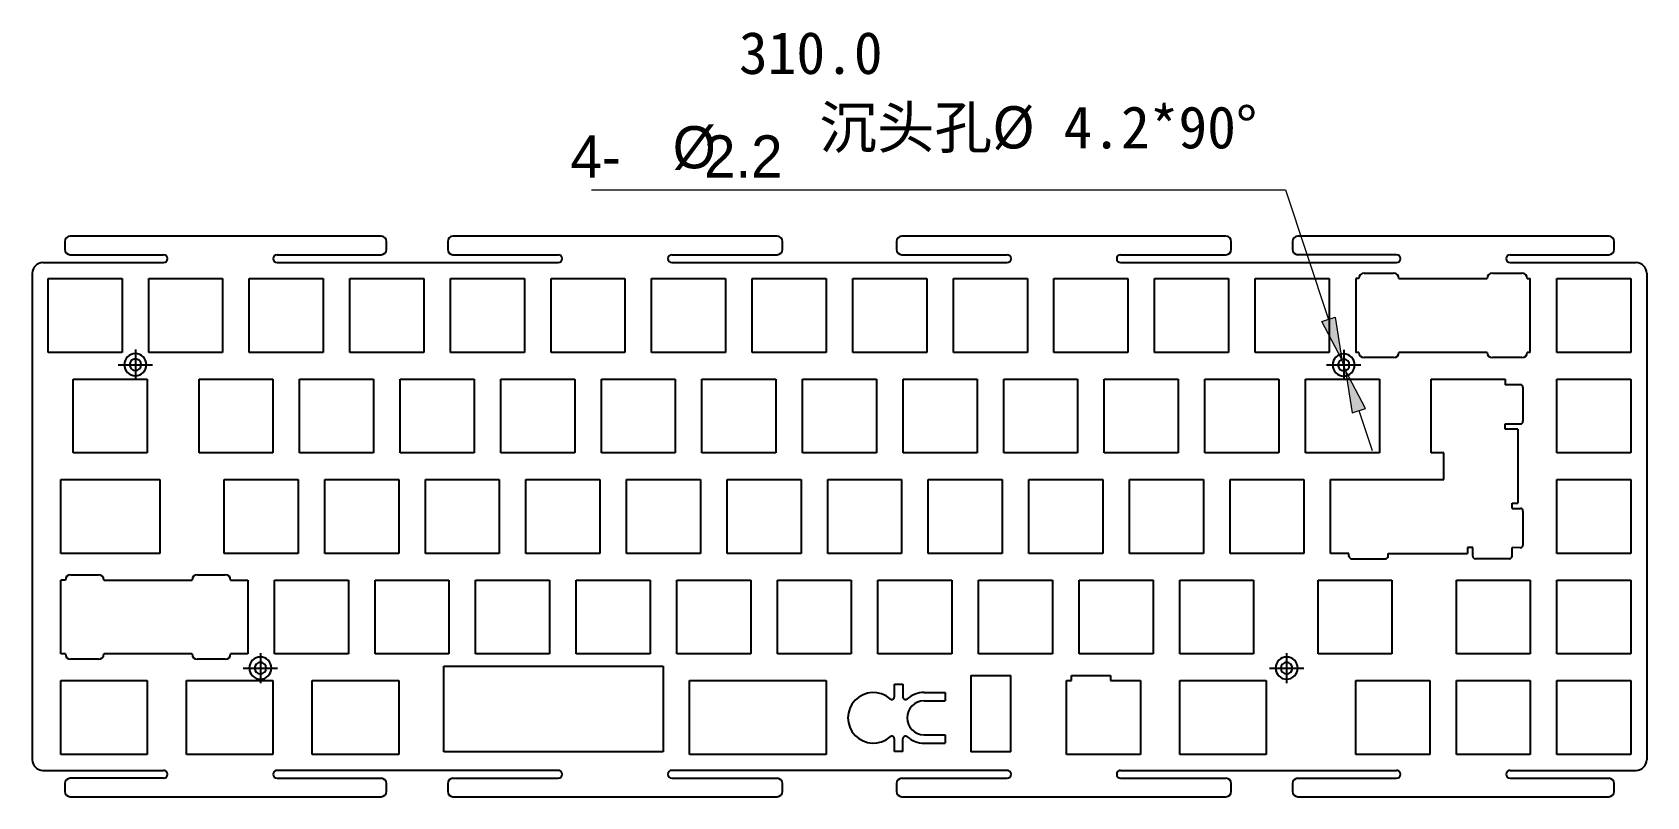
# Model space of a CAD drawing. Header units: inches. Extents: x 90 to 396, y 79 to 224.
import ezdxf

# ---------------------------------------------------------------- set-up
doc = ezdxf.new("R2010")
doc.units = ezdxf.units.IN
doc.header["$MEASUREMENT"] = 0
for name, pattern in [('AI-Linetype-1', [32.019867, 20.012417, -4.002483, 4.002483, -4.002483]), ('AI-Linetype-2', [32.019867, 20.012417, -4.002483, 4.002483, -4.002483]), ('AI-Linetype-3', [32.019867, 20.012417, -4.002483, 4.002483, -4.002483]), ('AI-Linetype-4', [32.019867, 20.012417, -4.002483, 4.002483, -4.002483]), ('AI-Linetype-5', [32.019867, 20.012417, -4.002483, 4.002483, -4.002483]), ('AI-Linetype-6', [32.019867, 20.012417, -4.002483, 4.002483, -4.002483]), ('AI-Linetype-7', [32.019867, 20.012417, -4.002483, 4.002483, -4.002483]), ('AI-Linetype-8', [32.019867, 20.012417, -4.002483, 4.002483, -4.002483])]:
    doc.linetypes.add(name, pattern=pattern)
for name, color, linetype in [('01___PRT_ALL_DTM_PLN', 7, 'Continuous'), ('_U+56FE_U+5C421', 7, 'Continuous'), ('JELLY-00-00-06_PBL1', 7, 'Continuous')]:
    doc.layers.add(name, color=color, linetype=linetype)

# ---------------------------------------------------------------- blocks, each defined once
blk = doc.blocks.new('block 3')
at = {"color": 7, "lineweight": 25}
blk.add_lwpolyline([(93.19, 163.36), (93.19, 177.36)], dxfattribs=at)
blk = doc.blocks.new('block 4')
at = {"color": 7, "lineweight": 25}
blk.add_lwpolyline([(96.36, 184.36), (96.36, 182.86)], dxfattribs=at)
blk = doc.blocks.new('block 5')
at = {"color": 7, "lineweight": 25}
blk.add_lwpolyline([(96.36, 81.66), (96.36, 80.16)], dxfattribs=at)
blk = doc.blocks.new('block 6')
at = {"color": 7, "lineweight": 25}
blk.add_lwpolyline([(97.95, 144.31), (97.95, 158.31)], dxfattribs=at)
blk = doc.blocks.new('block 7')
at = {"color": 7, "lineweight": 25}
blk.add_lwpolyline([(107.19, 177.36), (107.19, 163.36)], dxfattribs=at)
blk = doc.blocks.new('block 8')
at = {"color": 7, "lineweight": 25}
blk.add_lwpolyline([(111.95, 158.31), (111.95, 144.31)], dxfattribs=at)
blk = doc.blocks.new('block 9')
at = {"color": 7, "lineweight": 25}
blk.add_lwpolyline([(112.24, 163.36), (112.24, 177.36)], dxfattribs=at)
blk = doc.blocks.new('block 10')
at = {"color": 7, "lineweight": 25}
blk.add_lwpolyline([(121.77, 144.31), (121.77, 158.31)], dxfattribs=at)
blk = doc.blocks.new('block 11')
at = {"color": 7, "lineweight": 25}
blk.add_lwpolyline([(126.24, 177.36), (126.24, 163.36)], dxfattribs=at)
blk = doc.blocks.new('block 12')
at = {"color": 7, "lineweight": 25}
blk.add_lwpolyline([(126.53, 125.26), (126.53, 139.26)], dxfattribs=at)
blk = doc.blocks.new('block 13')
at = {"color": 7, "lineweight": 25}
blk.add_lwpolyline([(131.29, 163.36), (131.29, 177.36)], dxfattribs=at)
blk = doc.blocks.new('block 14')
at = {"color": 7, "lineweight": 25}
blk.add_lwpolyline([(135.77, 158.31), (135.77, 144.31)], dxfattribs=at)
blk = doc.blocks.new('block 15')
at = {"color": 7, "lineweight": 25}
blk.add_lwpolyline([(136.05, 106.21), (136.05, 120.21)], dxfattribs=at)
blk = doc.blocks.new('block 16')
at = {"color": 7, "lineweight": 25}
blk.add_lwpolyline([(140.53, 139.26), (140.53, 125.26)], dxfattribs=at)
blk = doc.blocks.new('block 17')
at = {"color": 7, "lineweight": 25}
blk.add_lwpolyline([(140.82, 144.31), (140.82, 158.31)], dxfattribs=at)
blk = doc.blocks.new('block 18')
at = {"color": 7, "lineweight": 25}
blk.add_lwpolyline([(145.29, 177.36), (145.29, 163.36)], dxfattribs=at)
blk = doc.blocks.new('block 19')
at = {"color": 7, "lineweight": 25}
blk.add_lwpolyline([(145.58, 125.26), (145.58, 139.26)], dxfattribs=at)
blk = doc.blocks.new('block 20')
at = {"color": 7, "lineweight": 25}
blk.add_lwpolyline([(150.05, 120.21), (150.05, 106.21)], dxfattribs=at)
blk = doc.blocks.new('block 21')
at = {"color": 7, "lineweight": 25}
blk.add_lwpolyline([(150.34, 163.36), (150.34, 177.36)], dxfattribs=at)
blk = doc.blocks.new('block 22')
at = {"color": 7, "lineweight": 25}
blk.add_lwpolyline([(154.82, 158.31), (154.82, 144.31)], dxfattribs=at)
blk = doc.blocks.new('block 23')
at = {"color": 7, "lineweight": 25}
blk.add_lwpolyline([(155.1, 106.21), (155.1, 120.21)], dxfattribs=at)
blk = doc.blocks.new('block 24')
at = {"color": 7, "lineweight": 25}
blk.add_lwpolyline([(157.26, 80.16), (157.26, 81.66)], dxfattribs=at)
blk = doc.blocks.new('block 25')
at = {"color": 7, "lineweight": 25}
blk.add_lwpolyline([(157.26, 182.86), (157.26, 184.36)], dxfattribs=at)
blk = doc.blocks.new('block 26')
at = {"color": 7, "lineweight": 25}
blk.add_lwpolyline([(159.58, 139.26), (159.58, 125.26)], dxfattribs=at)
blk = doc.blocks.new('block 27')
at = {"color": 7, "lineweight": 25}
blk.add_lwpolyline([(159.87, 144.31), (159.87, 158.31)], dxfattribs=at)
blk = doc.blocks.new('block 28')
at = {"color": 7, "lineweight": 25}
blk.add_lwpolyline([(164.34, 177.36), (164.34, 163.36)], dxfattribs=at)
blk = doc.blocks.new('block 29')
at = {"color": 7, "lineweight": 25}
blk.add_lwpolyline([(164.63, 125.26), (164.63, 139.26)], dxfattribs=at)
blk = doc.blocks.new('block 31')
at = {"color": 7, "lineweight": 25}
blk.add_lwpolyline([(168.86, 184.36), (168.86, 182.86)], dxfattribs=at)
blk = doc.blocks.new('block 32')
at = {"color": 7, "lineweight": 25}
blk.add_lwpolyline([(168.86, 81.66), (168.86, 80.16)], dxfattribs=at)
blk = doc.blocks.new('block 33')
at = {"color": 7, "lineweight": 25}
blk.add_lwpolyline([(169.1, 120.21), (169.1, 106.21)], dxfattribs=at)
blk = doc.blocks.new('block 34')
at = {"color": 7, "lineweight": 25}
blk.add_lwpolyline([(169.39, 163.36), (169.39, 177.36)], dxfattribs=at)
blk = doc.blocks.new('block 35')
at = {"color": 7, "lineweight": 25}
blk.add_lwpolyline([(173.87, 158.31), (173.87, 144.31)], dxfattribs=at)
blk = doc.blocks.new('block 36')
at = {"color": 7, "lineweight": 25}
blk.add_lwpolyline([(174.15, 106.21), (174.15, 120.21)], dxfattribs=at)
blk = doc.blocks.new('block 37')
at = {"color": 7, "lineweight": 25}
blk.add_lwpolyline([(178.63, 139.26), (178.63, 125.26)], dxfattribs=at)
blk = doc.blocks.new('block 38')
at = {"color": 7, "lineweight": 25}
blk.add_lwpolyline([(178.92, 144.31), (178.92, 158.31)], dxfattribs=at)
blk = doc.blocks.new('block 39')
at = {"color": 7, "lineweight": 25}
blk.add_lwpolyline([(183.39, 177.36), (183.39, 163.36)], dxfattribs=at)
blk = doc.blocks.new('block 40')
at = {"color": 7, "lineweight": 25}
blk.add_lwpolyline([(183.68, 125.26), (183.68, 139.26)], dxfattribs=at)
blk = doc.blocks.new('block 41')
at = {"color": 7, "lineweight": 25}
blk.add_lwpolyline([(188.15, 120.21), (188.15, 106.21)], dxfattribs=at)
blk = doc.blocks.new('block 42')
at = {"color": 7, "lineweight": 25}
blk.add_lwpolyline([(188.44, 163.36), (188.44, 177.36)], dxfattribs=at)
blk = doc.blocks.new('block 43')
at = {"color": 7, "lineweight": 25}
blk.add_lwpolyline([(192.92, 158.31), (192.92, 144.31)], dxfattribs=at)
blk = doc.blocks.new('block 44')
at = {"color": 7, "lineweight": 25}
blk.add_lwpolyline([(193.2, 106.21), (193.2, 120.21)], dxfattribs=at)
blk = doc.blocks.new('block 45')
at = {"color": 7, "lineweight": 25}
blk.add_lwpolyline([(197.68, 139.26), (197.68, 125.26)], dxfattribs=at)
blk = doc.blocks.new('block 46')
at = {"color": 7, "lineweight": 25}
blk.add_lwpolyline([(197.97, 144.31), (197.97, 158.31)], dxfattribs=at)
blk = doc.blocks.new('block 47')
at = {"color": 7, "lineweight": 25}
blk.add_lwpolyline([(97.36, 79.16), (156.26, 79.16)], dxfattribs=at)
blk = doc.blocks.new('block 48')
at = {"color": 7, "lineweight": 25}
blk.add_lwpolyline([(169.86, 79.16), (231.26, 79.16)], dxfattribs=at)
blk = doc.blocks.new('block 49')
at = {"color": 7, "lineweight": 25}
blk.add_lwpolyline([(254.86, 79.16), (316.26, 79.16)], dxfattribs=at)
blk = doc.blocks.new('block 50')
at = {"color": 7, "lineweight": 25}
blk.add_lwpolyline([(329.86, 79.16), (388.77, 79.16)], dxfattribs=at)
blk = doc.blocks.new('block 64')
at = {"color": 7, "lineweight": 25}
blk.add_lwpolyline([(392.94, 87.16), (378.94, 87.16)], dxfattribs=at)
blk = doc.blocks.new('block 65')
at = {"color": 7, "lineweight": 25}
blk.add_lwpolyline([(373.89, 87.16), (359.89, 87.16)], dxfattribs=at)
blk = doc.blocks.new('block 66')
at = {"color": 7, "lineweight": 25}
blk.add_lwpolyline([(354.84, 87.16), (340.84, 87.16)], dxfattribs=at)
blk = doc.blocks.new('block 69')
at = {"color": 7, "lineweight": 25}
blk.add_lwpolyline([(202.44, 177.36), (202.44, 163.36)], dxfattribs=at)
blk = doc.blocks.new('block 70')
at = {"color": 7, "lineweight": 25}
blk.add_lwpolyline([(202.73, 125.26), (202.73, 139.26)], dxfattribs=at)
blk = doc.blocks.new('block 71')
at = {"color": 7, "lineweight": 25}
blk.add_lwpolyline([(207.2, 120.21), (207.2, 106.21)], dxfattribs=at)
blk = doc.blocks.new('block 72')
at = {"color": 7, "lineweight": 25}
blk.add_lwpolyline([(207.49, 163.36), (207.49, 177.36)], dxfattribs=at)
blk = doc.blocks.new('block 73')
at = {"color": 7, "lineweight": 25}
blk.add_lwpolyline([(211.97, 158.31), (211.97, 144.31)], dxfattribs=at)
blk = doc.blocks.new('block 74')
at = {"color": 7, "lineweight": 25}
blk.add_lwpolyline([(212.25, 106.21), (212.25, 120.21)], dxfattribs=at)
blk = doc.blocks.new('block 75')
at = {"color": 7, "lineweight": 25}
blk.add_lwpolyline([(216.73, 139.26), (216.73, 125.26)], dxfattribs=at)
blk = doc.blocks.new('block 76')
at = {"color": 7, "lineweight": 25}
blk.add_lwpolyline([(217.02, 144.31), (217.02, 158.31)], dxfattribs=at)
blk = doc.blocks.new('block 77')
at = {"color": 7, "lineweight": 25}
blk.add_lwpolyline([(221.49, 177.36), (221.49, 163.36)], dxfattribs=at)
blk = doc.blocks.new('block 78')
at = {"color": 7, "lineweight": 25}
blk.add_lwpolyline([(221.78, 125.26), (221.78, 139.26)], dxfattribs=at)
blk = doc.blocks.new('block 79')
at = {"color": 7, "lineweight": 25}
blk.add_lwpolyline([(340.84, 101.16), (354.84, 101.16)], dxfattribs=at)
blk = doc.blocks.new('block 80')
at = {"color": 7, "lineweight": 25}
blk.add_lwpolyline([(359.89, 101.16), (373.89, 101.16)], dxfattribs=at)
blk = doc.blocks.new('block 81')
at = {"color": 7, "lineweight": 25}
blk.add_lwpolyline([(378.94, 101.16), (392.94, 101.16)], dxfattribs=at)
blk = doc.blocks.new('block 82')
at = {"color": 7, "lineweight": 25}
blk.add_lwpolyline([(392.94, 106.21), (378.94, 106.21)], dxfattribs=at)
blk = doc.blocks.new('block 83')
at = {"color": 7, "lineweight": 25}
blk.add_lwpolyline([(373.89, 106.21), (359.89, 106.21)], dxfattribs=at)
blk = doc.blocks.new('block 84')
at = {"color": 7, "lineweight": 25}
blk.add_lwpolyline([(347.7, 106.21), (333.7, 106.21)], dxfattribs=at)
blk = doc.blocks.new('block 85')
at = {"color": 7, "lineweight": 25}
blk.add_lwpolyline([(321.5, 106.21), (307.5, 106.21)], dxfattribs=at)
blk = doc.blocks.new('block 86')
at = {"color": 7, "lineweight": 25}
blk.add_lwpolyline([(302.45, 106.21), (288.45, 106.21)], dxfattribs=at)
blk = doc.blocks.new('block 87')
at = {"color": 7, "lineweight": 25}
blk.add_lwpolyline([(283.4, 106.21), (269.4, 106.21)], dxfattribs=at)
blk = doc.blocks.new('block 88')
at = {"color": 7, "lineweight": 25}
blk.add_lwpolyline([(264.35, 106.21), (250.35, 106.21)], dxfattribs=at)
blk = doc.blocks.new('block 89')
at = {"color": 7, "lineweight": 25}
blk.add_lwpolyline([(245.3, 106.21), (231.3, 106.21)], dxfattribs=at)
blk = doc.blocks.new('block 90')
at = {"color": 7, "lineweight": 25}
blk.add_lwpolyline([(226.25, 106.21), (212.25, 106.21)], dxfattribs=at)
blk = doc.blocks.new('block 91')
at = {"color": 7, "lineweight": 25}
blk.add_lwpolyline([(207.2, 106.21), (193.2, 106.21)], dxfattribs=at)
blk = doc.blocks.new('block 92')
at = {"color": 7, "lineweight": 25}
blk.add_lwpolyline([(188.15, 106.21), (174.15, 106.21)], dxfattribs=at)
blk = doc.blocks.new('block 93')
at = {"color": 7, "lineweight": 25}
blk.add_lwpolyline([(169.1, 106.21), (155.1, 106.21)], dxfattribs=at)
blk = doc.blocks.new('block 94')
at = {"color": 7, "lineweight": 25}
blk.add_lwpolyline([(150.05, 106.21), (136.05, 106.21)], dxfattribs=at)
blk = doc.blocks.new('block 96')
at = {"color": 7, "lineweight": 25}
blk.add_lwpolyline([(226.25, 120.21), (226.25, 106.21)], dxfattribs=at)
blk = doc.blocks.new('block 97')
at = {"color": 7, "lineweight": 25}
blk.add_lwpolyline([(226.54, 163.36), (226.54, 177.36)], dxfattribs=at)
blk = doc.blocks.new('block 98')
at = {"color": 7, "lineweight": 25}
blk.add_lwpolyline([(231.02, 158.31), (231.02, 144.31)], dxfattribs=at)
blk = doc.blocks.new('block 99')
at = {"color": 7, "lineweight": 25}
blk.add_lwpolyline([(231.3, 106.21), (231.3, 120.21)], dxfattribs=at)
blk = doc.blocks.new('block 100')
at = {"color": 7, "lineweight": 25}
blk.add_lwpolyline([(232.26, 80.16), (232.26, 81.66)], dxfattribs=at)
blk = doc.blocks.new('block 101')
at = {"color": 7, "lineweight": 25}
blk.add_lwpolyline([(232.26, 182.86), (232.26, 184.36)], dxfattribs=at)
blk = doc.blocks.new('block 103')
at = {"color": 7, "lineweight": 25}
blk.add_lwpolyline([(136.05, 120.21), (150.05, 120.21)], dxfattribs=at)
blk = doc.blocks.new('block 104')
at = {"color": 7, "lineweight": 25}
blk.add_lwpolyline([(155.1, 120.21), (169.1, 120.21)], dxfattribs=at)
blk = doc.blocks.new('block 105')
at = {"color": 7, "lineweight": 25}
blk.add_lwpolyline([(174.15, 120.21), (188.15, 120.21)], dxfattribs=at)
blk = doc.blocks.new('block 106')
at = {"color": 7, "lineweight": 25}
blk.add_lwpolyline([(193.2, 120.21), (207.2, 120.21)], dxfattribs=at)
blk = doc.blocks.new('block 107')
at = {"color": 7, "lineweight": 25}
blk.add_lwpolyline([(212.25, 120.21), (226.25, 120.21)], dxfattribs=at)
blk = doc.blocks.new('block 108')
at = {"color": 7, "lineweight": 25}
blk.add_lwpolyline([(231.3, 120.21), (245.3, 120.21)], dxfattribs=at)
blk = doc.blocks.new('block 109')
at = {"color": 7, "lineweight": 25}
blk.add_lwpolyline([(250.35, 120.21), (264.35, 120.21)], dxfattribs=at)
blk = doc.blocks.new('block 110')
at = {"color": 7, "lineweight": 25}
blk.add_lwpolyline([(269.4, 120.21), (283.4, 120.21)], dxfattribs=at)
blk = doc.blocks.new('block 111')
at = {"color": 7, "lineweight": 25}
blk.add_lwpolyline([(288.45, 120.21), (302.45, 120.21)], dxfattribs=at)
blk = doc.blocks.new('block 112')
at = {"color": 7, "lineweight": 25}
blk.add_lwpolyline([(307.5, 120.21), (321.5, 120.21)], dxfattribs=at)
blk = doc.blocks.new('block 113')
at = {"color": 7, "lineweight": 25}
blk.add_lwpolyline([(333.7, 120.21), (347.7, 120.21)], dxfattribs=at)
blk = doc.blocks.new('block 114')
at = {"color": 7, "lineweight": 25}
blk.add_lwpolyline([(359.89, 120.21), (373.89, 120.21)], dxfattribs=at)
blk = doc.blocks.new('block 115')
at = {"color": 7, "lineweight": 25}
blk.add_lwpolyline([(378.94, 120.21), (392.94, 120.21)], dxfattribs=at)
blk = doc.blocks.new('block 116')
at = {"color": 7, "lineweight": 25}
blk.add_lwpolyline([(235.78, 139.26), (235.78, 125.26)], dxfattribs=at)
blk = doc.blocks.new('block 117')
at = {"color": 7, "lineweight": 25}
blk.add_lwpolyline([(236.07, 144.31), (236.07, 158.31)], dxfattribs=at)
blk = doc.blocks.new('block 118')
at = {"color": 7, "lineweight": 25}
blk.add_lwpolyline([(240.54, 177.36), (240.54, 163.36)], dxfattribs=at)
blk = doc.blocks.new('block 119')
at = {"color": 7, "lineweight": 25}
blk.add_lwpolyline([(240.83, 125.26), (240.83, 139.26)], dxfattribs=at)
blk = doc.blocks.new('block 121')
at = {"color": 7, "lineweight": 25}
blk.add_lwpolyline([(392.94, 125.26), (378.94, 125.26)], dxfattribs=at)
blk = doc.blocks.new('block 122')
at = {"color": 7, "lineweight": 25}
blk.add_lwpolyline([(331.03, 125.26), (317.03, 125.26)], dxfattribs=at)
blk = doc.blocks.new('block 123')
at = {"color": 7, "lineweight": 25}
blk.add_lwpolyline([(311.98, 125.26), (297.98, 125.26)], dxfattribs=at)
blk = doc.blocks.new('block 124')
at = {"color": 7, "lineweight": 25}
blk.add_lwpolyline([(292.93, 125.26), (278.93, 125.26)], dxfattribs=at)
blk = doc.blocks.new('block 125')
at = {"color": 7, "lineweight": 25}
blk.add_lwpolyline([(273.88, 125.26), (259.88, 125.26)], dxfattribs=at)
blk = doc.blocks.new('block 126')
at = {"color": 7, "lineweight": 25}
blk.add_lwpolyline([(254.83, 125.26), (240.83, 125.26)], dxfattribs=at)
blk = doc.blocks.new('block 127')
at = {"color": 7, "lineweight": 25}
blk.add_lwpolyline([(235.78, 125.26), (221.78, 125.26)], dxfattribs=at)
blk = doc.blocks.new('block 128')
at = {"color": 7, "lineweight": 25}
blk.add_lwpolyline([(216.73, 125.26), (202.73, 125.26)], dxfattribs=at)
blk = doc.blocks.new('block 129')
at = {"color": 7, "lineweight": 25}
blk.add_lwpolyline([(197.68, 125.26), (183.68, 125.26)], dxfattribs=at)
blk = doc.blocks.new('block 130')
at = {"color": 7, "lineweight": 25}
blk.add_lwpolyline([(178.63, 125.26), (164.63, 125.26)], dxfattribs=at)
blk = doc.blocks.new('block 131')
at = {"color": 7, "lineweight": 25}
blk.add_lwpolyline([(159.58, 125.26), (145.58, 125.26)], dxfattribs=at)
blk = doc.blocks.new('block 132')
at = {"color": 7, "lineweight": 25}
blk.add_lwpolyline([(140.53, 125.26), (126.53, 125.26)], dxfattribs=at)
blk = doc.blocks.new('block 133')
at = {"color": 7, "lineweight": 25}
blk.add_lwpolyline([(245.3, 120.21), (245.3, 106.21)], dxfattribs=at)
blk = doc.blocks.new('block 134')
at = {"color": 7, "lineweight": 25}
blk.add_lwpolyline([(245.59, 163.36), (245.59, 177.36)], dxfattribs=at)
blk = doc.blocks.new('block 135')
at = {"color": 7, "lineweight": 25}
blk.add_lwpolyline([(250.07, 158.31), (250.07, 144.31)], dxfattribs=at)
blk = doc.blocks.new('block 136')
at = {"color": 7, "lineweight": 25}
blk.add_lwpolyline([(250.35, 106.21), (250.35, 120.21)], dxfattribs=at)
blk = doc.blocks.new('block 137')
at = {"color": 7, "lineweight": 25}
blk.add_lwpolyline([(253.86, 184.36), (253.86, 182.86)], dxfattribs=at)
blk = doc.blocks.new('block 138')
at = {"color": 7, "lineweight": 25}
blk.add_lwpolyline([(253.86, 81.66), (253.86, 80.16)], dxfattribs=at)
blk = doc.blocks.new('block 139')
at = {"color": 7, "lineweight": 25}
blk.add_lwpolyline([(254.83, 139.26), (254.83, 125.26)], dxfattribs=at)
blk = doc.blocks.new('block 140')
at = {"color": 7, "lineweight": 25}
blk.add_lwpolyline([(255.12, 144.31), (255.12, 158.31)], dxfattribs=at)
blk = doc.blocks.new('block 141')
at = {"color": 7, "lineweight": 25}
blk.add_lwpolyline([(126.53, 139.26), (140.53, 139.26)], dxfattribs=at)
blk = doc.blocks.new('block 142')
at = {"color": 7, "lineweight": 25}
blk.add_lwpolyline([(145.58, 139.26), (159.58, 139.26)], dxfattribs=at)
blk = doc.blocks.new('block 143')
at = {"color": 7, "lineweight": 25}
blk.add_lwpolyline([(164.63, 139.26), (178.63, 139.26)], dxfattribs=at)
blk = doc.blocks.new('block 144')
at = {"color": 7, "lineweight": 25}
blk.add_lwpolyline([(183.68, 139.26), (197.68, 139.26)], dxfattribs=at)
blk = doc.blocks.new('block 145')
at = {"color": 7, "lineweight": 25}
blk.add_lwpolyline([(202.73, 139.26), (216.73, 139.26)], dxfattribs=at)
blk = doc.blocks.new('block 146')
at = {"color": 7, "lineweight": 25}
blk.add_lwpolyline([(221.78, 139.26), (235.78, 139.26)], dxfattribs=at)
blk = doc.blocks.new('block 147')
at = {"color": 7, "lineweight": 25}
blk.add_lwpolyline([(240.83, 139.26), (254.83, 139.26)], dxfattribs=at)
blk = doc.blocks.new('block 148')
at = {"color": 7, "lineweight": 25}
blk.add_lwpolyline([(259.88, 139.26), (273.88, 139.26)], dxfattribs=at)
blk = doc.blocks.new('block 149')
at = {"color": 7, "lineweight": 25}
blk.add_lwpolyline([(278.93, 139.26), (292.93, 139.26)], dxfattribs=at)
blk = doc.blocks.new('block 150')
at = {"color": 7, "lineweight": 25}
blk.add_lwpolyline([(297.98, 139.26), (311.98, 139.26)], dxfattribs=at)
blk = doc.blocks.new('block 151')
at = {"color": 7, "lineweight": 25}
blk.add_lwpolyline([(317.03, 139.26), (331.03, 139.26)], dxfattribs=at)
blk = doc.blocks.new('block 152')
at = {"color": 7, "lineweight": 25}
blk.add_lwpolyline([(378.94, 139.26), (392.94, 139.26)], dxfattribs=at)
blk = doc.blocks.new('block 153')
at = {"color": 7, "lineweight": 25}
blk.add_lwpolyline([(392.94, 144.31), (378.94, 144.31)], dxfattribs=at)
blk = doc.blocks.new('block 154')
at = {"color": 7, "lineweight": 25}
blk.add_lwpolyline([(345.32, 144.31), (331.32, 144.31)], dxfattribs=at)
blk = doc.blocks.new('block 155')
at = {"color": 7, "lineweight": 25}
blk.add_lwpolyline([(326.27, 144.31), (312.27, 144.31)], dxfattribs=at)
blk = doc.blocks.new('block 156')
at = {"color": 7, "lineweight": 25}
blk.add_lwpolyline([(307.22, 144.31), (293.22, 144.31)], dxfattribs=at)
blk = doc.blocks.new('block 157')
at = {"color": 7, "lineweight": 25}
blk.add_lwpolyline([(288.17, 144.31), (274.17, 144.31)], dxfattribs=at)
blk = doc.blocks.new('block 158')
at = {"color": 7, "lineweight": 25}
blk.add_lwpolyline([(269.12, 144.31), (255.12, 144.31)], dxfattribs=at)
blk = doc.blocks.new('block 159')
at = {"color": 7, "lineweight": 25}
blk.add_lwpolyline([(250.07, 144.31), (236.07, 144.31)], dxfattribs=at)
blk = doc.blocks.new('block 160')
at = {"color": 7, "lineweight": 25}
blk.add_lwpolyline([(231.02, 144.31), (217.02, 144.31)], dxfattribs=at)
blk = doc.blocks.new('block 161')
at = {"color": 7, "lineweight": 25}
blk.add_lwpolyline([(211.97, 144.31), (197.97, 144.31)], dxfattribs=at)
blk = doc.blocks.new('block 162')
at = {"color": 7, "lineweight": 25}
blk.add_lwpolyline([(192.92, 144.31), (178.92, 144.31)], dxfattribs=at)
blk = doc.blocks.new('block 163')
at = {"color": 7, "lineweight": 25}
blk.add_lwpolyline([(173.87, 144.31), (159.87, 144.31)], dxfattribs=at)
blk = doc.blocks.new('block 164')
at = {"color": 7, "lineweight": 25}
blk.add_lwpolyline([(154.82, 144.31), (140.82, 144.31)], dxfattribs=at)
blk = doc.blocks.new('block 165')
at = {"color": 7, "lineweight": 25}
blk.add_lwpolyline([(135.77, 144.31), (121.77, 144.31)], dxfattribs=at)
blk = doc.blocks.new('block 166')
at = {"color": 7, "lineweight": 25}
blk.add_lwpolyline([(111.95, 144.31), (97.95, 144.31)], dxfattribs=at)
blk = doc.blocks.new('block 167')
at = {"color": 7, "lineweight": 25}
blk.add_lwpolyline([(259.59, 177.36), (259.59, 163.36)], dxfattribs=at)
blk = doc.blocks.new('block 168')
at = {"color": 7, "lineweight": 25}
blk.add_lwpolyline([(259.88, 125.26), (259.88, 139.26)], dxfattribs=at)
blk = doc.blocks.new('block 169')
at = {"color": 7, "lineweight": 25}
blk.add_lwpolyline([(264.35, 120.21), (264.35, 106.21)], dxfattribs=at)
blk = doc.blocks.new('block 170')
at = {"color": 7, "lineweight": 25}
blk.add_lwpolyline([(264.64, 163.36), (264.64, 177.36)], dxfattribs=at)
blk = doc.blocks.new('block 172')
at = {"color": 7, "lineweight": 25}
blk.add_lwpolyline([(269.12, 158.31), (269.12, 144.31)], dxfattribs=at)
blk = doc.blocks.new('block 173')
at = {"color": 7, "lineweight": 25}
blk.add_lwpolyline([(269.4, 106.21), (269.4, 120.21)], dxfattribs=at)
blk = doc.blocks.new('block 174')
at = {"color": 7, "lineweight": 25}
blk.add_lwpolyline([(273.88, 139.26), (273.88, 125.26)], dxfattribs=at)
blk = doc.blocks.new('block 175')
at = {"color": 7, "lineweight": 25}
blk.add_lwpolyline([(274.17, 144.31), (274.17, 158.31)], dxfattribs=at)
blk = doc.blocks.new('block 178')
at = {"color": 7, "lineweight": 25}
blk.add_lwpolyline([(97.95, 158.31), (111.95, 158.31)], dxfattribs=at)
blk = doc.blocks.new('block 179')
at = {"color": 7, "lineweight": 25}
blk.add_lwpolyline([(121.77, 158.31), (135.77, 158.31)], dxfattribs=at)
blk = doc.blocks.new('block 180')
at = {"color": 7, "lineweight": 25}
blk.add_lwpolyline([(140.82, 158.31), (154.82, 158.31)], dxfattribs=at)
blk = doc.blocks.new('block 181')
at = {"color": 7, "lineweight": 25}
blk.add_lwpolyline([(159.87, 158.31), (173.87, 158.31)], dxfattribs=at)
blk = doc.blocks.new('block 182')
at = {"color": 7, "lineweight": 25}
blk.add_lwpolyline([(178.92, 158.31), (192.92, 158.31)], dxfattribs=at)
blk = doc.blocks.new('block 183')
at = {"color": 7, "lineweight": 25}
blk.add_lwpolyline([(197.97, 158.31), (211.97, 158.31)], dxfattribs=at)
blk = doc.blocks.new('block 184')
at = {"color": 7, "lineweight": 25}
blk.add_lwpolyline([(217.02, 158.31), (231.02, 158.31)], dxfattribs=at)
blk = doc.blocks.new('block 185')
at = {"color": 7, "lineweight": 25}
blk.add_lwpolyline([(236.07, 158.31), (250.07, 158.31)], dxfattribs=at)
blk = doc.blocks.new('block 186')
at = {"color": 7, "lineweight": 25}
blk.add_lwpolyline([(255.12, 158.31), (269.12, 158.31)], dxfattribs=at)
blk = doc.blocks.new('block 187')
at = {"color": 7, "lineweight": 25}
blk.add_lwpolyline([(274.17, 158.31), (288.17, 158.31)], dxfattribs=at)
blk = doc.blocks.new('block 188')
at = {"color": 7, "lineweight": 25}
blk.add_lwpolyline([(293.22, 158.31), (307.22, 158.31)], dxfattribs=at)
blk = doc.blocks.new('block 189')
at = {"color": 7, "lineweight": 25}
blk.add_lwpolyline([(312.27, 158.31), (326.27, 158.31)], dxfattribs=at)
blk = doc.blocks.new('block 190')
at = {"color": 7, "lineweight": 25}
blk.add_lwpolyline([(331.32, 158.31), (345.32, 158.31)], dxfattribs=at)
blk = doc.blocks.new('block 191')
at = {"color": 7, "lineweight": 25}
blk.add_lwpolyline([(378.94, 158.31), (392.94, 158.31)], dxfattribs=at)
blk = doc.blocks.new('block 192')
at = {"color": 7, "lineweight": 25}
blk.add_lwpolyline([(392.94, 163.36), (378.94, 163.36)], dxfattribs=at)
blk = doc.blocks.new('block 193')
at = {"color": 7, "lineweight": 25}
blk.add_lwpolyline([(335.79, 163.36), (321.79, 163.36)], dxfattribs=at)
blk = doc.blocks.new('block 194')
at = {"color": 7, "lineweight": 25}
blk.add_lwpolyline([(316.74, 163.36), (302.74, 163.36)], dxfattribs=at)
blk = doc.blocks.new('block 195')
at = {"color": 7, "lineweight": 25}
blk.add_lwpolyline([(297.69, 163.36), (283.69, 163.36)], dxfattribs=at)
blk = doc.blocks.new('block 196')
at = {"color": 7, "lineweight": 25}
blk.add_lwpolyline([(278.64, 163.36), (264.64, 163.36)], dxfattribs=at)
blk = doc.blocks.new('block 197')
at = {"color": 7, "lineweight": 25}
blk.add_lwpolyline([(259.59, 163.36), (245.59, 163.36)], dxfattribs=at)
blk = doc.blocks.new('block 198')
at = {"color": 7, "lineweight": 25}
blk.add_lwpolyline([(240.54, 163.36), (226.54, 163.36)], dxfattribs=at)
blk = doc.blocks.new('block 199')
at = {"color": 7, "lineweight": 25}
blk.add_lwpolyline([(221.49, 163.36), (207.49, 163.36)], dxfattribs=at)
blk = doc.blocks.new('block 200')
at = {"color": 7, "lineweight": 25}
blk.add_lwpolyline([(202.44, 163.36), (188.44, 163.36)], dxfattribs=at)
blk = doc.blocks.new('block 201')
at = {"color": 7, "lineweight": 25}
blk.add_lwpolyline([(183.39, 163.36), (169.39, 163.36)], dxfattribs=at)
blk = doc.blocks.new('block 202')
at = {"color": 7, "lineweight": 25}
blk.add_lwpolyline([(164.34, 163.36), (150.34, 163.36)], dxfattribs=at)
blk = doc.blocks.new('block 203')
at = {"color": 7, "lineweight": 25}
blk.add_lwpolyline([(145.29, 163.36), (131.29, 163.36)], dxfattribs=at)
blk = doc.blocks.new('block 204')
at = {"color": 7, "lineweight": 25}
blk.add_lwpolyline([(126.24, 163.36), (112.24, 163.36)], dxfattribs=at)
blk = doc.blocks.new('block 205')
at = {"color": 7, "lineweight": 25}
blk.add_lwpolyline([(107.19, 163.36), (93.19, 163.36)], dxfattribs=at)
blk = doc.blocks.new('block 206')
at = {"color": 7, "lineweight": 25}
blk.add_lwpolyline([(278.64, 177.36), (278.64, 163.36)], dxfattribs=at)
blk = doc.blocks.new('block 207')
at = {"color": 7, "lineweight": 25}
blk.add_lwpolyline([(278.93, 125.26), (278.93, 139.26)], dxfattribs=at)
blk = doc.blocks.new('block 208')
at = {"color": 7, "lineweight": 25}
blk.add_lwpolyline([(283.4, 120.21), (283.4, 106.21)], dxfattribs=at)
blk = doc.blocks.new('block 209')
at = {"color": 7, "lineweight": 25}
blk.add_lwpolyline([(283.69, 163.36), (283.69, 177.36)], dxfattribs=at)
blk = doc.blocks.new('block 210')
at = {"color": 7, "lineweight": 25}
blk.add_lwpolyline([(288.17, 158.31), (288.17, 144.31)], dxfattribs=at)
blk = doc.blocks.new('block 211')
at = {"color": 7, "lineweight": 25}
blk.add_lwpolyline([(93.19, 177.36), (107.19, 177.36)], dxfattribs=at)
blk = doc.blocks.new('block 212')
at = {"color": 7, "lineweight": 25}
blk.add_lwpolyline([(112.24, 177.36), (126.24, 177.36)], dxfattribs=at)
blk = doc.blocks.new('block 213')
at = {"color": 7, "lineweight": 25}
blk.add_lwpolyline([(131.29, 177.36), (145.29, 177.36)], dxfattribs=at)
blk = doc.blocks.new('block 214')
at = {"color": 7, "lineweight": 25}
blk.add_lwpolyline([(150.34, 177.36), (164.34, 177.36)], dxfattribs=at)
blk = doc.blocks.new('block 215')
at = {"color": 7, "lineweight": 25}
blk.add_lwpolyline([(169.39, 177.36), (183.39, 177.36)], dxfattribs=at)
blk = doc.blocks.new('block 216')
at = {"color": 7, "lineweight": 25}
blk.add_lwpolyline([(188.44, 177.36), (202.44, 177.36)], dxfattribs=at)
blk = doc.blocks.new('block 217')
at = {"color": 7, "lineweight": 25}
blk.add_lwpolyline([(207.49, 177.36), (221.49, 177.36)], dxfattribs=at)
blk = doc.blocks.new('block 218')
at = {"color": 7, "lineweight": 25}
blk.add_lwpolyline([(226.54, 177.36), (240.54, 177.36)], dxfattribs=at)
blk = doc.blocks.new('block 219')
at = {"color": 7, "lineweight": 25}
blk.add_lwpolyline([(245.59, 177.36), (259.59, 177.36)], dxfattribs=at)
blk = doc.blocks.new('block 220')
at = {"color": 7, "lineweight": 25}
blk.add_lwpolyline([(264.64, 177.36), (278.64, 177.36)], dxfattribs=at)
blk = doc.blocks.new('block 221')
at = {"color": 7, "lineweight": 25}
blk.add_lwpolyline([(283.69, 177.36), (297.69, 177.36)], dxfattribs=at)
blk = doc.blocks.new('block 222')
at = {"color": 7, "lineweight": 25}
blk.add_lwpolyline([(302.74, 177.36), (316.74, 177.36)], dxfattribs=at)
blk = doc.blocks.new('block 223')
at = {"color": 7, "lineweight": 25}
blk.add_lwpolyline([(321.79, 177.36), (335.79, 177.36)], dxfattribs=at)
blk = doc.blocks.new('block 224')
at = {"color": 7, "lineweight": 25}
blk.add_lwpolyline([(378.94, 177.36), (392.94, 177.36)], dxfattribs=at)
blk = doc.blocks.new('block 225')
at = {"color": 7, "lineweight": 25}
blk.add_lwpolyline([(288.45, 106.21), (288.45, 120.21)], dxfattribs=at)
blk = doc.blocks.new('block 226')
at = {"color": 7, "lineweight": 25}
blk.add_lwpolyline([(292.93, 139.26), (292.93, 125.26)], dxfattribs=at)
blk = doc.blocks.new('block 227')
at = {"color": 7, "lineweight": 25}
blk.add_lwpolyline([(293.22, 144.31), (293.22, 158.31)], dxfattribs=at)
blk = doc.blocks.new('block 228')
at = {"color": 7, "lineweight": 25}
blk.add_lwpolyline([(297.69, 177.36), (297.69, 163.36)], dxfattribs=at)
blk = doc.blocks.new('block 229')
at = {"color": 7, "lineweight": 25}
blk.add_lwpolyline([(297.98, 125.26), (297.98, 139.26)], dxfattribs=at)
blk = doc.blocks.new('block 243')
at = {"color": 7, "lineweight": 25}
blk.add_lwpolyline([(388.77, 185.36), (329.86, 185.36)], dxfattribs=at)
blk = doc.blocks.new('block 244')
at = {"color": 7, "lineweight": 25}
blk.add_lwpolyline([(316.26, 185.36), (254.86, 185.36)], dxfattribs=at)
blk = doc.blocks.new('block 245')
at = {"color": 7, "lineweight": 25}
blk.add_lwpolyline([(231.26, 185.36), (169.86, 185.36)], dxfattribs=at)
blk = doc.blocks.new('block 246')
at = {"color": 7, "lineweight": 25}
blk.add_lwpolyline([(156.26, 185.36), (97.36, 185.36)], dxfattribs=at)
blk = doc.blocks.new('block 247')
at = {"color": 7, "lineweight": 25}
blk.add_lwpolyline([(302.45, 120.21), (302.45, 106.21)], dxfattribs=at)
blk = doc.blocks.new('block 248')
at = {"color": 7, "lineweight": 25}
blk.add_lwpolyline([(302.74, 163.36), (302.74, 177.36)], dxfattribs=at)
blk = doc.blocks.new('block 249')
at = {"color": 7, "lineweight": 25}
blk.add_lwpolyline([(307.22, 158.31), (307.22, 144.31)], dxfattribs=at)
blk = doc.blocks.new('block 250')
at = {"color": 7, "lineweight": 25}
blk.add_lwpolyline([(307.5, 106.21), (307.5, 120.21)], dxfattribs=at)
blk = doc.blocks.new('block 251')
at = {"color": 7, "lineweight": 25}
blk.add_lwpolyline([(311.98, 139.26), (311.98, 125.26)], dxfattribs=at)
blk = doc.blocks.new('block 252')
at = {"color": 7, "lineweight": 25}
blk.add_lwpolyline([(312.27, 144.31), (312.27, 158.31)], dxfattribs=at)
blk = doc.blocks.new('block 253')
at = {"color": 7, "lineweight": 25}
blk.add_lwpolyline([(316.74, 177.36), (316.74, 163.36)], dxfattribs=at)
blk = doc.blocks.new('block 254')
at = {"color": 7, "lineweight": 25}
blk.add_lwpolyline([(317.03, 125.26), (317.03, 139.26)], dxfattribs=at)
blk = doc.blocks.new('block 255')
at = {"color": 7, "lineweight": 25}
blk.add_lwpolyline([(317.26, 80.16), (317.26, 81.66)], dxfattribs=at)
blk = doc.blocks.new('block 256')
at = {"color": 7, "lineweight": 25}
blk.add_lwpolyline([(317.26, 182.86), (317.26, 184.36)], dxfattribs=at)
blk = doc.blocks.new('block 257')
at = {"color": 7, "lineweight": 25}
blk.add_lwpolyline([(321.5, 120.21), (321.5, 106.21)], dxfattribs=at)
blk = doc.blocks.new('block 258')
at = {"color": 7, "lineweight": 25}
blk.add_lwpolyline([(321.79, 163.36), (321.79, 177.36)], dxfattribs=at)
blk = doc.blocks.new('block 259')
at = {"color": 7, "lineweight": 25}
blk.add_lwpolyline([(326.27, 158.31), (326.27, 144.31)], dxfattribs=at)
blk = doc.blocks.new('block 260')
at = {"color": 7, "lineweight": 25}
blk.add_lwpolyline([(328.86, 184.36), (328.86, 182.86)], dxfattribs=at)
blk = doc.blocks.new('block 261')
at = {"color": 7, "lineweight": 25}
blk.add_lwpolyline([(328.86, 81.66), (328.86, 80.16)], dxfattribs=at)
blk = doc.blocks.new('block 262')
at = {"color": 7, "lineweight": 25}
blk.add_lwpolyline([(331.03, 139.26), (331.03, 125.26)], dxfattribs=at)
blk = doc.blocks.new('block 263')
at = {"color": 7, "lineweight": 25}
blk.add_lwpolyline([(331.32, 144.31), (331.32, 158.31)], dxfattribs=at)
blk = doc.blocks.new('block 264')
at = {"color": 7, "lineweight": 25}
blk.add_lwpolyline([(333.7, 106.21), (333.7, 120.21)], dxfattribs=at)
blk = doc.blocks.new('block 265')
at = {"color": 7, "lineweight": 25}
blk.add_lwpolyline([(335.79, 177.36), (335.79, 163.36)], dxfattribs=at)
blk = doc.blocks.new('block 266')
at = {"color": 7, "lineweight": 25}
blk.add_lwpolyline([(340.84, 87.16), (340.84, 101.16)], dxfattribs=at)
blk = doc.blocks.new('block 267')
at = {"color": 7, "lineweight": 25}
blk.add_lwpolyline([(345.32, 158.31), (345.32, 144.31)], dxfattribs=at)
blk = doc.blocks.new('block 268')
at = {"color": 7, "lineweight": 25}
blk.add_lwpolyline([(347.7, 120.21), (347.7, 106.21)], dxfattribs=at)
blk = doc.blocks.new('block 269')
at = {"color": 7, "lineweight": 25}
blk.add_lwpolyline([(354.84, 101.16), (354.84, 87.16)], dxfattribs=at)
blk = doc.blocks.new('block 270')
at = {"color": 7, "lineweight": 25}
blk.add_lwpolyline([(359.89, 87.16), (359.89, 101.16)], dxfattribs=at)
blk = doc.blocks.new('block 271')
at = {"color": 7, "lineweight": 25}
blk.add_lwpolyline([(359.89, 106.21), (359.89, 120.21)], dxfattribs=at)
blk = doc.blocks.new('block 272')
at = {"color": 7, "lineweight": 25}
blk.add_lwpolyline([(373.89, 120.21), (373.89, 106.21)], dxfattribs=at)
blk = doc.blocks.new('block 273')
at = {"color": 7, "lineweight": 25}
blk.add_lwpolyline([(373.89, 101.16), (373.89, 87.16)], dxfattribs=at)
blk = doc.blocks.new('block 274')
at = {"color": 7, "lineweight": 25}
blk.add_lwpolyline([(378.94, 87.16), (378.94, 101.16)], dxfattribs=at)
blk = doc.blocks.new('block 275')
at = {"color": 7, "lineweight": 25}
blk.add_lwpolyline([(378.94, 106.21), (378.94, 120.21)], dxfattribs=at)
blk = doc.blocks.new('block 276')
at = {"color": 7, "lineweight": 25}
blk.add_lwpolyline([(378.94, 125.26), (378.94, 139.26)], dxfattribs=at)
blk = doc.blocks.new('block 277')
at = {"color": 7, "lineweight": 25}
blk.add_lwpolyline([(378.94, 144.31), (378.94, 158.31)], dxfattribs=at)
blk = doc.blocks.new('block 278')
at = {"color": 7, "lineweight": 25}
blk.add_lwpolyline([(378.94, 163.36), (378.94, 177.36)], dxfattribs=at)
blk = doc.blocks.new('block 279')
at = {"color": 7, "lineweight": 25}
blk.add_lwpolyline([(389.77, 80.16), (389.77, 81.66)], dxfattribs=at)
blk = doc.blocks.new('block 280')
at = {"color": 7, "lineweight": 25}
blk.add_lwpolyline([(389.77, 182.86), (389.77, 184.36)], dxfattribs=at)
blk = doc.blocks.new('block 281')
at = {"color": 7, "lineweight": 25}
blk.add_lwpolyline([(392.94, 177.36), (392.94, 163.36)], dxfattribs=at)
blk = doc.blocks.new('block 282')
at = {"color": 7, "lineweight": 25}
blk.add_lwpolyline([(392.94, 158.31), (392.94, 144.31)], dxfattribs=at)
blk = doc.blocks.new('block 283')
at = {"color": 7, "lineweight": 25}
blk.add_lwpolyline([(392.94, 139.26), (392.94, 125.26)], dxfattribs=at)
blk = doc.blocks.new('block 284')
at = {"color": 7, "lineweight": 25}
blk.add_lwpolyline([(392.94, 120.21), (392.94, 106.21)], dxfattribs=at)
blk = doc.blocks.new('block 285')
at = {"color": 7, "lineweight": 25}
blk.add_lwpolyline([(392.94, 101.16), (392.94, 87.16)], dxfattribs=at)
blk = doc.blocks.new('block 288')
at = {"color": 7, "lineweight": 25}
blk.add_open_spline([(97.36, 82.66), (96.81, 82.66), (96.36, 82.22), (96.36, 81.66)], degree=3, dxfattribs=at)
blk = doc.blocks.new('block 289')
at = {"color": 7, "lineweight": 25}
blk.add_open_spline([(96.36, 80.16), (96.36, 79.61), (96.81, 79.16), (97.36, 79.16)], degree=3, dxfattribs=at)
blk = doc.blocks.new('block 290')
at = {"color": 7, "lineweight": 25}
blk.add_open_spline([(156.26, 79.16), (156.82, 79.16), (157.26, 79.61), (157.26, 80.16)], degree=3, dxfattribs=at)
blk = doc.blocks.new('block 291')
at = {"color": 7, "lineweight": 25}
blk.add_open_spline([(157.26, 81.66), (157.26, 82.22), (156.82, 82.66), (156.26, 82.66)], degree=3, dxfattribs=at)
blk = doc.blocks.new('block 292')
at = {"color": 7, "lineweight": 25}
blk.add_open_spline([(120.06, 82.66), (120.48, 82.66), (120.81, 83), (120.81, 83.41), (120.81, 83.83), (120.48, 84.16), (120.06, 84.16)], degree=3, knots=[0, 0, 0, 0, 1, 1, 1, 2, 2, 2, 2], dxfattribs=at)
blk = doc.blocks.new('block 293')
at = {"color": 7, "lineweight": 25}
blk.add_open_spline([(131.56, 84.16), (131.15, 84.16), (130.81, 83.83), (130.81, 83.41), (130.81, 83), (131.15, 82.66), (131.56, 82.66)], degree=3, knots=[0, 0, 0, 0, 1, 1, 1, 2, 2, 2, 2], dxfattribs=at)
blk = doc.blocks.new('block 294')
at = {"color": 7, "lineweight": 25}
blk.add_open_spline([(169.86, 82.66), (169.31, 82.66), (168.86, 82.22), (168.86, 81.66)], degree=3, dxfattribs=at)
blk = doc.blocks.new('block 295')
at = {"color": 7, "lineweight": 25}
blk.add_open_spline([(168.86, 80.16), (168.86, 79.61), (169.31, 79.16), (169.86, 79.16)], degree=3, dxfattribs=at)
blk = doc.blocks.new('block 296')
at = {"color": 7, "lineweight": 25}
blk.add_open_spline([(231.26, 79.16), (231.82, 79.16), (232.26, 79.61), (232.26, 80.16)], degree=3, dxfattribs=at)
blk = doc.blocks.new('block 297')
at = {"color": 7, "lineweight": 25}
blk.add_open_spline([(232.26, 81.66), (232.26, 82.22), (231.82, 82.66), (231.26, 82.66)], degree=3, dxfattribs=at)
blk = doc.blocks.new('block 300')
at = {"color": 7, "lineweight": 25}
blk.add_open_spline([(194.81, 82.66), (195.23, 82.66), (195.56, 83), (195.56, 83.41), (195.56, 83.83), (195.23, 84.16), (194.81, 84.16)], degree=3, knots=[0, 0, 0, 0, 1, 1, 1, 2, 2, 2, 2], dxfattribs=at)
blk = doc.blocks.new('block 301')
at = {"color": 7, "lineweight": 25}
blk.add_open_spline([(206.31, 84.16), (205.9, 84.16), (205.56, 83.83), (205.56, 83.41), (205.56, 83), (205.9, 82.66), (206.31, 82.66)], degree=3, knots=[0, 0, 0, 0, 1, 1, 1, 2, 2, 2, 2], dxfattribs=at)
blk = doc.blocks.new('block 302')
at = {"color": 7, "lineweight": 25}
blk.add_open_spline([(231.26, 181.86), (231.82, 181.86), (232.26, 182.31), (232.26, 182.86)], degree=3, dxfattribs=at)
blk = doc.blocks.new('block 303')
at = {"color": 7, "lineweight": 25}
blk.add_open_spline([(232.26, 184.36), (232.26, 184.92), (231.82, 185.36), (231.26, 185.36)], degree=3, dxfattribs=at)
blk = doc.blocks.new('block 304')
at = {"color": 7, "lineweight": 25}
blk.add_open_spline([(169.86, 185.36), (169.31, 185.36), (168.86, 184.92), (168.86, 184.36)], degree=3, dxfattribs=at)
blk = doc.blocks.new('block 305')
at = {"color": 7, "lineweight": 25}
blk.add_open_spline([(168.86, 182.86), (168.86, 182.31), (169.31, 181.86), (169.86, 181.86)], degree=3, dxfattribs=at)
blk = doc.blocks.new('block 306')
at = {"color": 7, "lineweight": 25}
blk.add_open_spline([(156.26, 181.86), (156.82, 181.86), (157.26, 182.31), (157.26, 182.86)], degree=3, dxfattribs=at)
blk = doc.blocks.new('block 307')
at = {"color": 7, "lineweight": 25}
blk.add_open_spline([(157.26, 184.36), (157.26, 184.92), (156.82, 185.36), (156.26, 185.36)], degree=3, dxfattribs=at)
blk = doc.blocks.new('block 308')
at = {"color": 7, "lineweight": 25}
blk.add_open_spline([(97.36, 185.36), (96.81, 185.36), (96.36, 184.92), (96.36, 184.36)], degree=3, dxfattribs=at)
blk = doc.blocks.new('block 309')
at = {"color": 7, "lineweight": 25}
blk.add_open_spline([(96.36, 182.86), (96.36, 182.31), (96.81, 181.86), (97.36, 181.86)], degree=3, dxfattribs=at)
blk = doc.blocks.new('block 311')
at = {"color": 7, "lineweight": 25}
blk.add_open_spline([(206.31, 181.86), (205.9, 181.86), (205.56, 181.53), (205.56, 181.11), (205.56, 180.7), (205.9, 180.36), (206.31, 180.36)], degree=3, knots=[0, 0, 0, 0, 1, 1, 1, 2, 2, 2, 2], dxfattribs=at)
blk = doc.blocks.new('block 312')
at = {"color": 7, "lineweight": 25}
blk.add_open_spline([(194.81, 180.36), (195.23, 180.36), (195.56, 180.7), (195.56, 181.11), (195.56, 181.53), (195.23, 181.86), (194.81, 181.86)], degree=3, knots=[0, 0, 0, 0, 1, 1, 1, 2, 2, 2, 2], dxfattribs=at)
blk = doc.blocks.new('block 313')
at = {"color": 7, "lineweight": 25}
blk.add_open_spline([(131.56, 181.86), (131.15, 181.86), (130.81, 181.53), (130.81, 181.11), (130.81, 180.7), (131.15, 180.36), (131.56, 180.36)], degree=3, knots=[0, 0, 0, 0, 1, 1, 1, 2, 2, 2, 2], dxfattribs=at)
blk = doc.blocks.new('block 314')
at = {"color": 7, "lineweight": 25}
blk.add_open_spline([(120.06, 180.36), (120.48, 180.36), (120.81, 180.7), (120.81, 181.11), (120.81, 181.53), (120.48, 181.86), (120.06, 181.86)], degree=3, knots=[0, 0, 0, 0, 1, 1, 1, 2, 2, 2, 2], dxfattribs=at)
blk = doc.blocks.new('block 315')
at = {"color": 7, "lineweight": 25}
blk.add_open_spline([(254.86, 82.66), (254.31, 82.66), (253.86, 82.22), (253.86, 81.66)], degree=3, dxfattribs=at)
blk = doc.blocks.new('block 316')
at = {"color": 7, "lineweight": 25}
blk.add_open_spline([(253.86, 80.16), (253.86, 79.61), (254.31, 79.16), (254.86, 79.16)], degree=3, dxfattribs=at)
blk = doc.blocks.new('block 317')
at = {"color": 7, "lineweight": 25}
blk.add_open_spline([(316.26, 79.16), (316.82, 79.16), (317.26, 79.61), (317.26, 80.16)], degree=3, dxfattribs=at)
blk = doc.blocks.new('block 318')
at = {"color": 7, "lineweight": 25}
blk.add_open_spline([(317.26, 81.66), (317.26, 82.22), (316.82, 82.66), (316.26, 82.66)], degree=3, dxfattribs=at)
blk = doc.blocks.new('block 321')
at = {"color": 7, "lineweight": 25}
blk.add_open_spline([(279.81, 82.66), (280.23, 82.66), (280.56, 83), (280.56, 83.41), (280.56, 83.83), (280.23, 84.16), (279.81, 84.16)], degree=3, knots=[0, 0, 0, 0, 1, 1, 1, 2, 2, 2, 2], dxfattribs=at)
blk = doc.blocks.new('block 322')
at = {"color": 7, "lineweight": 25}
blk.add_open_spline([(291.31, 84.16), (290.9, 84.16), (290.56, 83.83), (290.56, 83.41), (290.56, 83), (290.9, 82.66), (291.31, 82.66)], degree=3, knots=[0, 0, 0, 0, 1, 1, 1, 2, 2, 2, 2], dxfattribs=at)
blk = doc.blocks.new('block 323')
at = {"color": 7, "lineweight": 25}
blk.add_open_spline([(329.86, 82.66), (329.31, 82.66), (328.86, 82.22), (328.86, 81.66)], degree=3, dxfattribs=at)
blk = doc.blocks.new('block 324')
at = {"color": 7, "lineweight": 25}
blk.add_open_spline([(328.86, 80.16), (328.86, 79.61), (329.31, 79.16), (329.86, 79.16)], degree=3, dxfattribs=at)
blk = doc.blocks.new('block 325')
at = {"color": 7, "lineweight": 25}
blk.add_open_spline([(388.77, 79.16), (389.32, 79.16), (389.77, 79.61), (389.77, 80.16)], degree=3, dxfattribs=at)
blk = doc.blocks.new('block 326')
at = {"color": 7, "lineweight": 25}
blk.add_open_spline([(389.77, 81.66), (389.77, 82.22), (389.32, 82.66), (388.77, 82.66)], degree=3, dxfattribs=at)
blk = doc.blocks.new('block 328')
at = {"color": 7, "lineweight": 25}
blk.add_open_spline([(353.56, 82.66), (353.98, 82.66), (354.31, 83), (354.31, 83.41), (354.31, 83.83), (353.98, 84.16), (353.56, 84.16)], degree=3, knots=[0, 0, 0, 0, 1, 1, 1, 2, 2, 2, 2], dxfattribs=at)
blk = doc.blocks.new('block 329')
at = {"color": 7, "lineweight": 25}
blk.add_open_spline([(365.07, 84.16), (364.65, 84.16), (364.32, 83.83), (364.32, 83.41), (364.32, 83), (364.65, 82.66), (365.07, 82.66)], degree=3, knots=[0, 0, 0, 0, 1, 1, 1, 2, 2, 2, 2], dxfattribs=at)
blk = doc.blocks.new('block 332')
at = {"color": 7, "lineweight": 25}
blk.add_open_spline([(316.26, 181.86), (316.82, 181.86), (317.26, 182.31), (317.26, 182.86)], degree=3, dxfattribs=at)
blk = doc.blocks.new('block 333')
at = {"color": 7, "lineweight": 25}
blk.add_open_spline([(317.26, 184.36), (317.26, 184.92), (316.82, 185.36), (316.26, 185.36)], degree=3, dxfattribs=at)
blk = doc.blocks.new('block 334')
at = {"color": 7, "lineweight": 25}
blk.add_open_spline([(254.86, 185.36), (254.31, 185.36), (253.86, 184.92), (253.86, 184.36)], degree=3, dxfattribs=at)
blk = doc.blocks.new('block 335')
at = {"color": 7, "lineweight": 25}
blk.add_open_spline([(253.86, 182.86), (253.86, 182.31), (254.31, 181.86), (254.86, 181.86)], degree=3, dxfattribs=at)
blk = doc.blocks.new('block 336')
at = {"color": 7, "lineweight": 25}
blk.add_open_spline([(291.31, 181.86), (290.9, 181.86), (290.56, 181.53), (290.56, 181.11), (290.56, 180.7), (290.9, 180.36), (291.31, 180.36)], degree=3, knots=[0, 0, 0, 0, 1, 1, 1, 2, 2, 2, 2], dxfattribs=at)
blk = doc.blocks.new('block 337')
at = {"color": 7, "lineweight": 25}
blk.add_open_spline([(279.81, 180.36), (280.23, 180.36), (280.56, 180.7), (280.56, 181.11), (280.56, 181.53), (280.23, 181.86), (279.81, 181.86)], degree=3, knots=[0, 0, 0, 0, 1, 1, 1, 2, 2, 2, 2], dxfattribs=at)
blk = doc.blocks.new('block 339')
at = {"color": 7, "lineweight": 25}
blk.add_open_spline([(388.77, 181.86), (389.32, 181.86), (389.77, 182.31), (389.77, 182.86)], degree=3, dxfattribs=at)
blk = doc.blocks.new('block 340')
at = {"color": 7, "lineweight": 25}
blk.add_open_spline([(389.77, 184.36), (389.77, 184.92), (389.32, 185.36), (388.77, 185.36)], degree=3, dxfattribs=at)
blk = doc.blocks.new('block 341')
at = {"color": 7, "lineweight": 25}
blk.add_open_spline([(329.86, 185.36), (329.31, 185.36), (328.86, 184.92), (328.86, 184.36)], degree=3, dxfattribs=at)
blk = doc.blocks.new('block 342')
at = {"color": 7, "lineweight": 25}
blk.add_open_spline([(328.86, 182.86), (328.86, 182.31), (329.31, 181.86), (329.86, 181.86)], degree=3, dxfattribs=at)
blk = doc.blocks.new('block 345')
at = {"color": 7, "lineweight": 25}
blk.add_open_spline([(365.07, 181.86), (364.65, 181.86), (364.32, 181.53), (364.32, 181.11), (364.32, 180.7), (364.65, 180.36), (365.07, 180.36)], degree=3, knots=[0, 0, 0, 0, 1, 1, 1, 2, 2, 2, 2], dxfattribs=at)
blk = doc.blocks.new('block 346')
at = {"color": 7, "lineweight": 25}
blk.add_open_spline([(353.56, 180.36), (353.98, 180.36), (354.31, 180.7), (354.31, 181.11), (354.31, 181.53), (353.98, 181.86), (353.56, 181.86)], degree=3, knots=[0, 0, 0, 0, 1, 1, 1, 2, 2, 2, 2], dxfattribs=at)
blk = doc.blocks.new('block 371')
at = {"color": 7, "lineweight": 25}
blk.add_lwpolyline([(95.57, 87.16), (95.57, 101.16)], dxfattribs=at)
blk = doc.blocks.new('block 372')
at = {"color": 7, "lineweight": 25}
blk.add_lwpolyline([(119.39, 87.16), (119.39, 101.16)], dxfattribs=at)
blk = doc.blocks.new('block 373')
at = {"color": 7, "lineweight": 25}
blk.add_lwpolyline([(143.2, 87.16), (143.2, 101.16)], dxfattribs=at)
blk = doc.blocks.new('block 374')
at = {"color": 7, "lineweight": 25}
blk.add_lwpolyline([(323.89, 87.16), (307.5, 87.16)], dxfattribs=at)
blk = doc.blocks.new('block 375')
at = {"color": 7, "lineweight": 25}
blk.add_lwpolyline([(300.07, 87.16), (286.07, 87.16)], dxfattribs=at)
blk = doc.blocks.new('block 376')
at = {"color": 7, "lineweight": 25}
blk.add_lwpolyline([(240.54, 87.16), (214.64, 87.16)], dxfattribs=at)
blk = doc.blocks.new('block 377')
at = {"color": 7, "lineweight": 25}
blk.add_lwpolyline([(159.58, 87.16), (143.2, 87.16)], dxfattribs=at)
blk = doc.blocks.new('block 378')
at = {"color": 7, "lineweight": 25}
blk.add_lwpolyline([(135.77, 87.16), (119.39, 87.16)], dxfattribs=at)
blk = doc.blocks.new('block 379')
at = {"color": 7, "lineweight": 25}
blk.add_lwpolyline([(111.95, 87.16), (95.57, 87.16)], dxfattribs=at)
blk = doc.blocks.new('block 381')
at = {"color": 7, "lineweight": 25}
blk.add_lwpolyline([(95.57, 101.16), (111.95, 101.16)], dxfattribs=at)
blk = doc.blocks.new('block 382')
at = {"color": 7, "lineweight": 25}
blk.add_lwpolyline([(119.39, 101.16), (135.77, 101.16)], dxfattribs=at)
blk = doc.blocks.new('block 383')
at = {"color": 7, "lineweight": 25}
blk.add_lwpolyline([(143.2, 101.16), (159.58, 101.16)], dxfattribs=at)
blk = doc.blocks.new('block 384')
at = {"color": 7, "lineweight": 25}
blk.add_lwpolyline([(214.64, 101.16), (240.54, 101.16)], dxfattribs=at)
blk = doc.blocks.new('block 385')
at = {"color": 7, "lineweight": 25}
blk.add_lwpolyline([(286.07, 101.16), (286.99, 101.16)], dxfattribs=at)
blk = doc.blocks.new('block 386')
at = {"color": 7, "lineweight": 25}
blk.add_lwpolyline([(294.39, 101.16), (300.07, 101.16)], dxfattribs=at)
blk = doc.blocks.new('block 387')
at = {"color": 7, "lineweight": 25}
blk.add_lwpolyline([(307.5, 101.16), (323.89, 101.16)], dxfattribs=at)
blk = doc.blocks.new('block 388')
at = {"color": 7, "lineweight": 25}
blk.add_lwpolyline([(214.64, 87.16), (214.64, 101.16)], dxfattribs=at)
blk = doc.blocks.new('block 400')
at = {"color": 7, "lineweight": 25}
blk.add_lwpolyline([(286.07, 87.16), (286.07, 101.16)], dxfattribs=at)
blk = doc.blocks.new('block 402')
at = {"color": 7, "lineweight": 25}
blk.add_lwpolyline([(300.07, 101.16), (300.07, 87.16)], dxfattribs=at)
blk = doc.blocks.new('block 403')
at = {"color": 7, "lineweight": 25}
blk.add_lwpolyline([(323.89, 101.16), (323.89, 87.16)], dxfattribs=at)
blk = doc.blocks.new('block 427')
at = {"color": 7, "lineweight": 25}
blk.add_lwpolyline([(336.08, 125.26), (336.08, 139.26)], dxfattribs=at)
blk = doc.blocks.new('block 444')
at = {"color": 7, "lineweight": 25}
blk.add_lwpolyline([(95.57, 125.26), (95.57, 139.26)], dxfattribs=at)
blk = doc.blocks.new('block 445')
at = {"color": 7, "lineweight": 25}
blk.add_lwpolyline([(114.34, 125.26), (95.57, 125.26)], dxfattribs=at)
blk = doc.blocks.new('block 446')
at = {"color": 7, "lineweight": 25}
blk.add_lwpolyline([(95.57, 139.26), (114.34, 139.26)], dxfattribs=at)
blk = doc.blocks.new('block 447')
at = {"color": 7, "lineweight": 25}
blk.add_lwpolyline([(114.34, 139.26), (114.34, 125.26)], dxfattribs=at)
blk = doc.blocks.new('block 448')
at = {"color": 7, "lineweight": 25}
blk.add_lwpolyline([(111.95, 101.16), (111.95, 87.16)], dxfattribs=at)
blk = doc.blocks.new('block 449')
at = {"color": 7, "lineweight": 25}
blk.add_lwpolyline([(135.77, 101.16), (135.77, 87.16)], dxfattribs=at)
blk = doc.blocks.new('block 450')
at = {"color": 7, "lineweight": 25}
blk.add_lwpolyline([(159.58, 101.16), (159.58, 87.16)], dxfattribs=at)
blk = doc.blocks.new('block 451')
at = {"color": 7, "lineweight": 25}
blk.add_lwpolyline([(240.54, 101.16), (240.54, 87.16)], dxfattribs=at)
blk = doc.blocks.new('block 458')
at = {"color": 7, "lineweight": 25}
blk.add_lwpolyline([(307.5, 87.16), (307.5, 101.16)], dxfattribs=at)
blk = doc.blocks.new('block 642')
at = {"layer": '_U+56FE_U+5C421', "color": 7, "insert": (224.02, 215.97), "char_height": 8, "attachment_point": 7}
blk.add_mtext('\\fSimSun|b0|i0|c0|p34;\\W1;310.0', dxfattribs=at)
blk = doc.blocks.new('block 666')
at = {"layer": 'Defpoints', "lineweight": 0}
blk.add_lwpolyline([(97.36, 185.36), (97.36, 185.36)], dxfattribs=at)
blk = doc.blocks.new('block 667')
at = {"layer": 'Defpoints', "lineweight": 0}
blk.add_lwpolyline([(97.36, 79.16), (97.36, 79.16)], dxfattribs=at)
blk = doc.blocks.new('block 669')
at = {"layer": 'Defpoints', "lineweight": 0}
blk.add_lwpolyline([(338.22, 162.02), (338.22, 162.02)], dxfattribs=at)
blk = doc.blocks.new('block 674')
at = {"layer": '01___PRT_ALL_DTM_PLN', "color": 7, "lineweight": 15}
blk.add_lwpolyline([(196.09, 194.17), (327.51, 194.17)], dxfattribs=at)
blk = doc.blocks.new('block 675')
at = {"layer": '01___PRT_ALL_DTM_PLN', "color": 7, "lineweight": 15}
blk.add_lwpolyline([(327.51, 194.17), (335.69, 169.6)], dxfattribs=at)
blk = doc.blocks.new('block 676')
at = {"layer": '01___PRT_ALL_DTM_PLN', "color": 7, "lineweight": 15}
blk.add_lwpolyline([(341.44, 152.33), (343.96, 144.74)], dxfattribs=at)
blk = doc.blocks.new('block 677')
at = {"layer": '01___PRT_ALL_DTM_PLN', "color": 7, "insert": (192.12, 196.48), "char_height": 8, "attachment_point": 7}
blk.add_mtext('\\fAdobe Song Std L|b0|i0|c0|p34;\\W1;4-', dxfattribs=at)
blk = doc.blocks.new('block 678')
at = {"layer": '01___PRT_ALL_DTM_PLN', "color": 7, "insert": (211.5, 197.92), "char_height": 8, "attachment_point": 7}
blk.add_mtext('\\fMS PGothic|b0|i0|c0|p34;\\W1;Ø', dxfattribs=at)
blk = doc.blocks.new('block 679')
at = {"layer": '01___PRT_ALL_DTM_PLN', "color": 7, "insert": (217.41, 196.48), "char_height": 8, "attachment_point": 7}
blk.add_mtext('\\fAdobe Song Std L|b0|i0|c0|p34;\\W1;2.2', dxfattribs=at)
blk = doc.blocks.new('block 680')
at = {"layer": '01___PRT_ALL_DTM_PLN', "color": 7, "insert": (239.24, 201.12), "char_height": 8, "attachment_point": 7}
blk.add_mtext('\\fSimSun|b0|i0|c0|p34;\\W1;沉头孔Ø 4.2*90°', dxfattribs=at)
blk = doc.blocks.new('block 681')
at = {"layer": '01___PRT_ALL_DTM_PLN', "color": 7, "lineweight": 15}
blk.add_lwpolyline([(338.91, 159.92), (338.22, 162.01)], dxfattribs=at)
blk = doc.blocks.new('block 682')
at = {"layer": '01___PRT_ALL_DTM_PLN', "lineweight": 0}
blk.add_lwpolyline([(342.7, 152.75), (338.91, 159.92), (340.17, 151.91), (342.7, 152.75)], dxfattribs=at)
blk = doc.blocks.new('block 683')
at = {"layer": '01___PRT_ALL_DTM_PLN', "lineweight": 0}
blk.add_lwpolyline([(342.7, 152.75), (338.91, 159.92), (340.17, 151.91), (342.7, 152.75)], dxfattribs=at)
blk = doc.blocks.new('block 684')
at = {"layer": '01___PRT_ALL_DTM_PLN', "lineweight": 0}
blk.add_lwpolyline([(342.7, 152.75), (338.91, 159.92), (340.17, 151.91), (342.7, 152.75)], dxfattribs=at)
blk = doc.blocks.new('block 685')
at = {"layer": '01___PRT_ALL_DTM_PLN', "lineweight": 0}
blk.add_lwpolyline([(342.7, 152.75), (338.91, 159.92), (340.17, 151.91), (342.7, 152.75)], dxfattribs=at)
blk = doc.blocks.new('block 686')
at = {"layer": '01___PRT_ALL_DTM_PLN'}
h = blk.add_hatch(color=7, dxfattribs=at)
h.dxf.hatch_style = 2
h.paths.add_polyline_path([(342.7, 152.75), (338.91, 159.92), (340.17, 151.91)])
at = {"layer": '01___PRT_ALL_DTM_PLN', "lineweight": 0}
blk.add_lwpolyline([(342.7, 152.75), (338.91, 159.92), (340.17, 151.91), (342.7, 152.75), (342.7, 152.75)], dxfattribs=at)
blk = doc.blocks.new('block 687')
at = {"layer": '01___PRT_ALL_DTM_PLN', "lineweight": 0}
blk.add_lwpolyline([(336.95, 170.02), (338.22, 162.01), (334.42, 169.18), (336.95, 170.02)], dxfattribs=at)
blk = doc.blocks.new('block 688')
at = {"layer": '01___PRT_ALL_DTM_PLN', "lineweight": 0}
blk.add_lwpolyline([(336.95, 170.02), (338.22, 162.01), (334.42, 169.18), (336.95, 170.02)], dxfattribs=at)
blk = doc.blocks.new('block 689')
at = {"layer": '01___PRT_ALL_DTM_PLN', "lineweight": 0}
blk.add_lwpolyline([(336.95, 170.02), (338.22, 162.01), (334.42, 169.18), (336.95, 170.02)], dxfattribs=at)
blk = doc.blocks.new('block 690')
at = {"layer": '01___PRT_ALL_DTM_PLN', "lineweight": 0}
blk.add_lwpolyline([(336.95, 170.02), (338.22, 162.01), (334.42, 169.18), (336.95, 170.02)], dxfattribs=at)
blk = doc.blocks.new('block 691')
at = {"layer": '01___PRT_ALL_DTM_PLN'}
h = blk.add_hatch(color=7, dxfattribs=at)
h.dxf.hatch_style = 2
h.paths.add_polyline_path([(336.95, 170.02), (338.22, 162.01), (334.42, 169.18)])
at = {"layer": '01___PRT_ALL_DTM_PLN', "lineweight": 0}
blk.add_lwpolyline([(336.95, 170.02), (338.22, 162.01), (334.42, 169.18), (336.95, 170.02), (336.95, 170.02)], dxfattribs=at)
blk = doc.blocks.new('block 692')
at = {"layer": '01___PRT_ALL_DTM_PLN', "color": 4, "lineweight": 25}
blk.add_open_spline([(131.29, 103.53), (131.29, 104.69), (132.23, 105.63), (133.39, 105.63), (134.55, 105.63), (135.49, 104.69), (135.49, 103.53), (135.49, 102.37), (134.55, 101.43), (133.39, 101.43), (132.23, 101.43), (131.29, 102.37), (131.29, 103.53)], degree=3, knots=[0, 0, 0, 0, 1, 1, 1, 2, 2, 2, 3, 3, 3, 4, 4, 4, 4], dxfattribs=at)
blk = doc.blocks.new('block 693')
at = {"layer": '01___PRT_ALL_DTM_PLN', "color": 4, "lineweight": 25}
blk.add_open_spline([(132.29, 103.53), (132.29, 104.14), (132.78, 104.63), (133.39, 104.63), (133.99, 104.63), (134.49, 104.14), (134.49, 103.53), (134.49, 102.92), (133.99, 102.43), (133.39, 102.43), (132.78, 102.43), (132.29, 102.92), (132.29, 103.53)], degree=3, knots=[0, 0, 0, 0, 1, 1, 1, 2, 2, 2, 3, 3, 3, 4, 4, 4, 4], dxfattribs=at)
blk = doc.blocks.new('block 694')
at = {"layer": '01___PRT_ALL_DTM_PLN', "color": 4, "lineweight": 25}
blk.add_open_spline([(107.62, 161.02), (107.62, 162.18), (108.56, 163.12), (109.72, 163.12), (110.88, 163.12), (111.82, 162.18), (111.82, 161.02), (111.82, 159.86), (110.88, 158.92), (109.72, 158.92), (108.56, 158.92), (107.62, 159.86), (107.62, 161.02)], degree=3, knots=[0, 0, 0, 0, 1, 1, 1, 2, 2, 2, 3, 3, 3, 4, 4, 4, 4], dxfattribs=at)
blk = doc.blocks.new('block 695')
at = {"layer": '01___PRT_ALL_DTM_PLN', "color": 4, "lineweight": 25}
blk.add_open_spline([(108.62, 161.02), (108.62, 161.63), (109.11, 162.12), (109.72, 162.12), (110.32, 162.12), (110.82, 161.63), (110.82, 161.02), (110.82, 160.41), (110.32, 159.92), (109.72, 159.92), (109.11, 159.92), (108.62, 160.41), (108.62, 161.02)], degree=3, knots=[0, 0, 0, 0, 1, 1, 1, 2, 2, 2, 3, 3, 3, 4, 4, 4, 4], dxfattribs=at)
blk = doc.blocks.new('block 696')
at = {"layer": '01___PRT_ALL_DTM_PLN', "color": 4, "lineweight": 25}
blk.add_open_spline([(325.65, 103.53), (325.65, 104.69), (326.59, 105.63), (327.75, 105.63), (328.91, 105.63), (329.85, 104.69), (329.85, 103.53), (329.85, 102.37), (328.91, 101.43), (327.75, 101.43), (326.59, 101.43), (325.65, 102.37), (325.65, 103.53)], degree=3, knots=[0, 0, 0, 0, 1, 1, 1, 2, 2, 2, 3, 3, 3, 4, 4, 4, 4], dxfattribs=at)
blk = doc.blocks.new('block 697')
at = {"layer": '01___PRT_ALL_DTM_PLN', "color": 4, "lineweight": 25}
blk.add_open_spline([(326.65, 103.53), (326.65, 104.14), (327.14, 104.63), (327.75, 104.63), (328.36, 104.63), (328.85, 104.14), (328.85, 103.53), (328.85, 102.92), (328.36, 102.43), (327.75, 102.43), (327.14, 102.43), (326.65, 102.92), (326.65, 103.53)], degree=3, knots=[0, 0, 0, 0, 1, 1, 1, 2, 2, 2, 3, 3, 3, 4, 4, 4, 4], dxfattribs=at)
blk = doc.blocks.new('block 698')
at = {"layer": '01___PRT_ALL_DTM_PLN', "color": 4, "lineweight": 25}
blk.add_open_spline([(336.46, 160.97), (336.46, 162.13), (337.4, 163.07), (338.56, 163.07), (339.72, 163.07), (340.66, 162.13), (340.66, 160.97), (340.66, 159.81), (339.72, 158.87), (338.56, 158.87), (337.4, 158.87), (336.46, 159.81), (336.46, 160.97)], degree=3, knots=[0, 0, 0, 0, 1, 1, 1, 2, 2, 2, 3, 3, 3, 4, 4, 4, 4], dxfattribs=at)
blk = doc.blocks.new('block 699')
at = {"layer": '01___PRT_ALL_DTM_PLN', "color": 4, "lineweight": 25}
blk.add_open_spline([(337.46, 160.97), (337.46, 161.57), (337.95, 162.07), (338.56, 162.07), (339.17, 162.07), (339.66, 161.57), (339.66, 160.97), (339.66, 160.36), (339.17, 159.87), (338.56, 159.87), (337.95, 159.87), (337.46, 160.36), (337.46, 160.97)], degree=3, knots=[0, 0, 0, 0, 1, 1, 1, 2, 2, 2, 3, 3, 3, 4, 4, 4, 4], dxfattribs=at)
blk = doc.blocks.new('block 700')
at = {"layer": '01___PRT_ALL_DTM_PLN', "color": 4, "linetype": 'AI-Linetype-1', "lineweight": 25}
blk.add_lwpolyline([(335.3, 160.97), (341.83, 160.97)], dxfattribs=at)
blk = doc.blocks.new('block 701')
at = {"layer": '01___PRT_ALL_DTM_PLN', "color": 4, "linetype": 'AI-Linetype-2', "lineweight": 25}
blk.add_lwpolyline([(338.56, 163.81), (338.56, 158.12)], dxfattribs=at)
blk = doc.blocks.new('block 702')
at = {"layer": '01___PRT_ALL_DTM_PLN', "color": 4, "linetype": 'AI-Linetype-3', "lineweight": 25}
blk.add_lwpolyline([(324.48, 103.53), (331.01, 103.53)], dxfattribs=at)
blk = doc.blocks.new('block 703')
at = {"layer": '01___PRT_ALL_DTM_PLN', "color": 4, "linetype": 'AI-Linetype-4', "lineweight": 25}
blk.add_lwpolyline([(327.75, 106.37), (327.75, 100.68)], dxfattribs=at)
blk = doc.blocks.new('block 704')
at = {"layer": '01___PRT_ALL_DTM_PLN', "color": 4, "linetype": 'AI-Linetype-5', "lineweight": 25}
blk.add_lwpolyline([(130.12, 103.53), (136.65, 103.53)], dxfattribs=at)
blk = doc.blocks.new('block 705')
at = {"layer": '01___PRT_ALL_DTM_PLN', "color": 4, "linetype": 'AI-Linetype-6', "lineweight": 25}
blk.add_lwpolyline([(133.39, 106.37), (133.39, 100.68)], dxfattribs=at)
blk = doc.blocks.new('block 706')
at = {"layer": '01___PRT_ALL_DTM_PLN', "color": 4, "linetype": 'AI-Linetype-7', "lineweight": 25}
blk.add_lwpolyline([(106.45, 161.02), (112.98, 161.02)], dxfattribs=at)
blk = doc.blocks.new('block 707')
at = {"layer": '01___PRT_ALL_DTM_PLN', "color": 4, "linetype": 'AI-Linetype-8', "lineweight": 25}
blk.add_lwpolyline([(109.72, 163.87), (109.72, 158.18)], dxfattribs=at)
blk = doc.blocks.new('block 708')
at = {"layer": '01___PRT_ALL_DTM_PLN', "lineweight": 0}
blk.add_lwpolyline([(338.22, 162.01), (338.22, 162.01)], dxfattribs=at)
blk = doc.blocks.new('block 709')
at = {"layer": '01___PRT_ALL_DTM_PLN', "lineweight": 0}
blk.add_lwpolyline([(338.91, 159.92), (338.91, 159.92)], dxfattribs=at)
blk = doc.blocks.new('block 343')
at = {"color": 7, "lineweight": 25}
blk.add_open_spline([(372.32, 162.36), (372.87, 162.36), (373.32, 162.81), (373.32, 163.36)], degree=3, dxfattribs=at)
blk = doc.blocks.new('block 395')
at = {"color": 7, "lineweight": 25}
blk.add_lwpolyline([(372.32, 162.36), (366.72, 162.36)], dxfattribs=at)
blk = doc.blocks.new('block 397')
at = {"color": 7, "lineweight": 25}
blk.add_lwpolyline([(373.89, 163.36), (373.32, 163.36)], dxfattribs=at)
blk = doc.blocks.new('block 398')
at = {"color": 7, "lineweight": 25}
blk.add_lwpolyline([(365.72, 163.36), (349.02, 163.36)], dxfattribs=at)
blk = doc.blocks.new('block 399')
at = {"color": 7, "lineweight": 25}
blk.add_lwpolyline([(341.42, 163.36), (340.84, 163.36)], dxfattribs=at)
blk = doc.blocks.new('block 405')
at = {"color": 7, "lineweight": 25}
blk.add_open_spline([(365.72, 163.36), (365.72, 162.81), (366.16, 162.36), (366.72, 162.36)], degree=3, dxfattribs=at)
blk = doc.blocks.new('block 407')
at = {"color": 7, "lineweight": 25}
blk.add_lwpolyline([(340.84, 177.36), (340.84, 163.36)], dxfattribs=at)
blk = doc.blocks.new('block 408')
at = {"color": 7, "lineweight": 25}
blk.add_lwpolyline([(373.89, 163.36), (373.89, 177.36)], dxfattribs=at)
blk = doc.blocks.new('block 95')
at = {"color": 7, "lineweight": 25}
blk.add_lwpolyline([(120.45, 106.21), (103.75, 106.21)], dxfattribs=at)
blk = doc.blocks.new('block 390')
at = {"color": 7, "lineweight": 25}
blk.add_lwpolyline([(102.75, 105.21), (97.45, 105.21)], dxfattribs=at)
blk = doc.blocks.new('block 409')
at = {"color": 7, "lineweight": 25}
blk.add_lwpolyline([(126.75, 105.21), (121.45, 105.21)], dxfattribs=at)
blk = doc.blocks.new('block 410')
at = {"color": 7, "lineweight": 25}
blk.add_open_spline([(126.75, 105.21), (127.3, 105.21), (127.75, 105.66), (127.75, 106.21)], degree=3, dxfattribs=at)
blk = doc.blocks.new('block 411')
at = {"color": 7, "lineweight": 25}
blk.add_open_spline([(120.45, 106.21), (120.45, 105.66), (120.9, 105.21), (121.45, 105.21)], degree=3, dxfattribs=at)
blk = doc.blocks.new('block 412')
at = {"color": 7, "lineweight": 25}
blk.add_open_spline([(102.75, 105.21), (103.3, 105.21), (103.75, 105.66), (103.75, 106.21)], degree=3, dxfattribs=at)
blk = doc.blocks.new('block 413')
at = {"color": 7, "lineweight": 25}
blk.add_open_spline([(96.45, 106.21), (96.45, 105.66), (96.9, 105.21), (97.45, 105.21)], degree=3, dxfattribs=at)
blk = doc.blocks.new('block 414')
at = {"color": 7, "lineweight": 25}
blk.add_lwpolyline([(131, 120.21), (131, 106.21)], dxfattribs=at)
blk = doc.blocks.new('block 415')
at = {"color": 7, "lineweight": 25}
blk.add_lwpolyline([(131, 106.21), (127.75, 106.21)], dxfattribs=at)
blk = doc.blocks.new('block 416')
at = {"color": 7, "lineweight": 25}
blk.add_lwpolyline([(96.45, 106.21), (95.57, 106.21)], dxfattribs=at)
blk = doc.blocks.new('block 417')
at = {"color": 7, "lineweight": 25}
blk.add_lwpolyline([(95.57, 106.21), (95.57, 120.21)], dxfattribs=at)

msp = doc.modelspace()

# ---------------------------------------------------------------- linework, layer by layer
for p, q in [((97.36, 181.86), (115.06, 181.86)), ((136.56, 181.86), (156.26, 181.86)), ((169.86, 181.86), (189.81, 181.86)), ((211.31, 181.86), (231.26, 181.86)), ((254.86, 181.86), (274.81, 181.86)), ((296.31, 181.86), (316.26, 181.86)), ((348.56, 181.86), (329.86, 181.86)), ((370.07, 181.86), (388.77, 181.86)), ((90.19, 178.36), (90.19, 86.16)), ((92.19, 180.36), (115.06, 180.36)), ((136.56, 180.36), (189.81, 180.36)), ((211.31, 180.36), (274.81, 180.36)), ((296.31, 180.36), (348.56, 180.36)), ((341.42, 177.36), (340.84, 177.36)), ((349.02, 177.36), (365.72, 177.36)), ((370.07, 180.36), (393.94, 180.36)), ((373.32, 177.36), (373.89, 177.36)), ((395.94, 178.36), (395.94, 86.16)), ((355.13, 144.31), (355.13, 158.31)), ((372.01, 157.23), (369.13, 157.23)), ((369.13, 149.79), (372.01, 149.79)), ((369.13, 148.79), (369.13, 149.79)), ((371.51, 148.79), (369.13, 148.79)), ((371.51, 148.79), (371.51, 134.79)), ((372.01, 149.79), (372.01, 149.79)), ((336.08, 139.26), (357.51, 139.26)), ((370.45, 133.79), (370.45, 134.79)), ((370.45, 134.79), (371.51, 134.79)), ((370.45, 133.79), (372.01, 133.79)), ((372.01, 133.79), (372.01, 133.79)), ((362.99, 126.37), (361.99, 126.37)), ((361.99, 126.37), (361.99, 125.26)), ((362.99, 124.76), (362.99, 126.37)), ((370.43, 124.76), (370.44, 126.36)), ((339.55, 124.76), (339.55, 125.26)), ((346.99, 125.26), (361.99, 125.26)), ((346.99, 124.76), (346.99, 125.26)), ((346.99, 124.76), (346.99, 124.76)), ((362.99, 124.76), (362.99, 124.76)), ((96.45, 120.21), (95.57, 120.21)), ((103.75, 120.21), (120.45, 120.21)), ((127.75, 120.21), (131, 120.21)), ((168.14, 87.66), (168.14, 103.93)), ((168.14, 103.93), (209.64, 103.93)), ((209.64, 103.93), (209.64, 87.66)), ((267.94, 102.16), (267.94, 87.66)), ((267.94, 102.16), (275.54, 102.16)), ((275.54, 87.66), (275.54, 102.16)), ((286.99, 101.16), (286.99, 102.16)), ((286.99, 102.16), (294.39, 102.16)), ((294.39, 102.16), (294.39, 101.16)), ((253.47, 100.51), (255.07, 100.51)), ((253.47, 98.09), (253.47, 100.51)), ((255.07, 100.51), (255.07, 98.09)), ((259.07, 98.91), (263.07, 98.91)), ((263.07, 98.91), (263.07, 97.31)), ((259.07, 97.31), (263.07, 97.31)), ((253.47, 87.71), (253.47, 90.13)), ((255.07, 87.71), (255.07, 90.13)), ((259.07, 90.91), (263.07, 90.91)), ((259.07, 89.31), (263.07, 89.31)), ((263.07, 90.91), (263.07, 89.31)), ((209.64, 87.66), (168.14, 87.66)), ((255.07, 87.71), (253.47, 87.71)), ((275.54, 87.66), (267.94, 87.66)), ((92.19, 84.16), (115.06, 84.16)), ((115.06, 82.66), (97.36, 82.66)), ((189.81, 84.16), (136.56, 84.16)), ((136.56, 82.66), (156.26, 82.66)), ((169.86, 82.66), (189.81, 82.66)), ((274.81, 84.16), (211.31, 84.16)), ((211.31, 82.66), (231.26, 82.66)), ((254.86, 82.66), (274.81, 82.66)), ((296.31, 84.16), (348.56, 84.16)), ((296.31, 82.66), (316.26, 82.66)), ((329.86, 82.66), (348.56, 82.66)), ((370.07, 84.16), (393.94, 84.16)), ((370.07, 82.66), (388.77, 82.66))]:
    msp.add_line(p, q)
at = {"linetype": 'Continuous'}
for p, q in [((372.51, 156.73), (372.51, 150.29)), ((372.51, 133.29), (372.51, 126.85)), ((372.01, 126.35), (370.44, 126.36)), ((340.05, 124.26), (346.49, 124.26)), ((369.93, 124.26), (363.49, 124.26))]:
    msp.add_line(p, q, dxfattribs=at)
for centre, radius, start, end in [((92.19, 178.36), 2, 90, 180), ((393.94, 178.36), 2, 0, 90), ((372.01, 150.29), 0.5, 270, 0), ((372.01, 133.29), 0.5, 0, 90), ((346.49, 124.76), 0.5, 270, 0), ((363.49, 124.76), 0.5, 180, 270), ((249.47, 94.11), 4.8, 48.6713, 311.3287), ((252.97, 98.09), 0.5, 228.6713, 0), ((255.57, 98.09), 0.5, 180, 311.3287), ((259.07, 94.11), 4.8, 90, 131.3287), ((259.07, 94.11), 3.2, 90, 270), ((252.97, 90.13), 0.5, 0, 131.3287), ((255.57, 90.13), 0.5, 48.6713, 180), ((259.07, 94.11), 4.8, 228.6713, 270), ((92.19, 86.16), 2, 180, 270), ((393.94, 86.16), 2, 270, 0)]:
    msp.add_arc(centre, radius, start, end)
for centre, start, end in [((372.01, 156.73), 0, 90), ((372.01, 126.85), 270, 0), ((340.05, 124.76), 180, 270), ((369.93, 124.76), 270, 0)]:
    msp.add_arc(centre, 0.5, start, end, dxfattribs=at)
at = {"layer": 'JELLY-00-00-06_PBL1', "color": 7, "linetype": 'Continuous'}
for p, q in [((355.13, 158.31), (369.13, 158.31)), ((369.13, 158.31), (369.13, 157.23)), ((357.51, 144.31), (355.13, 144.31)), ((357.51, 139.26), (357.51, 144.31)), ((339.55, 125.26), (336.08, 125.26))]:
    msp.add_line(p, q, dxfattribs=at)

# ---------------------------------------------------------------- block references
for name, p in [('block 308', (0, 0)), ('block 4', (0, 0)), ('block 246', (0, 0)), ('block 307', (0, 0)), ('block 25', (0, 0)), ('block 304', (0, 0)), ('block 31', (0, 0)), ('block 245', (0, 0)), ('block 303', (0, 0)), ('block 101', (0, 0)), ('block 334', (0, 0)), ('block 137', (0, 0)), ('block 244', (0, 0)), ('block 333', (0, 0)), ('block 256', (0, 0)), ('block 341', (0, 0)), ('block 260', (0, 0)), ('block 243', (0, 0)), ('block 340', (0, 0)), ('block 280', (0, 0)), ('block 309', (0, 0)), ('block 314', (-5, 0)), ('block 313', (5, 0)), ('block 306', (0, 0)), ('block 305', (0, 0)), ('block 312', (-5, 0)), ('block 311', (5, 0)), ('block 302', (0, 0)), ('block 335', (0, 0)), ('block 337', (-5, 0)), ('block 336', (5, 0)), ('block 332', (0, 0)), ('block 342', (0, 0)), ('block 346', (-5, 0)), ('block 345', (5, 0)), ('block 339', (0, 0)), ('block 3', (0, 0)), ('block 211', (0, 0)), ('block 7', (0, 0)), ('block 9', (0, 0)), ('block 212', (0, 0)), ('block 11', (0, 0)), ('block 13', (0, 0)), ('block 213', (0, 0)), ('block 18', (0, 0)), ('block 21', (0, 0)), ('block 214', (0, 0)), ('block 28', (0, 0)), ('block 34', (0, 0)), ('block 215', (0, 0)), ('block 39', (0, 0)), ('block 42', (0, 0)), ('block 216', (0, 0)), ('block 69', (0, 0)), ('block 72', (0, 0)), ('block 217', (0, 0)), ('block 77', (0, 0)), ('block 97', (0, 0)), ('block 218', (0, 0)), ('block 118', (0, 0)), ('block 134', (0, 0)), ('block 219', (0, 0)), ('block 167', (0, 0)), ('block 170', (0, 0)), ('block 220', (0, 0)), ('block 206', (0, 0)), ('block 209', (0, 0)), ('block 221', (0, 0)), ('block 228', (0, 0)), ('block 222', (0, 0)), ('block 248', (0, 0)), ('block 253', (0, 0)), ('block 223', (0, 0)), ('block 258', (0, 0)), ('block 265', (0, 0)), ('block 407', (0, 0)), ('block 408', (0, 0)), ('block 224', (0, 0)), ('block 278', (0, 0)), ('block 281', (0, 0)), ('block 205', (0, 0)), ('block 204', (0, 0)), ('block 203', (0, 0)), ('block 202', (0, 0)), ('block 201', (0, 0)), ('block 200', (0, 0)), ('block 199', (0, 0)), ('block 198', (0, 0)), ('block 197', (0, 0)), ('block 196', (0, 0)), ('block 195', (0, 0)), ('block 194', (0, 0)), ('block 193', (0, 0)), ('block 399', (0, 0)), ('block 405', (-24.3, 0)), ('block 395', (-24.3, 0)), ('block 343', (-24.3, 0)), ('block 398', (0, 0)), ('block 405', (0, 0)), ('block 395', (0, 0)), ('block 343', (0, 0)), ('block 397', (0, 0)), ('block 192', (0, 0)), ('block 6', (0, 0)), ('block 178', (0, 0)), ('block 8', (0, 0)), ('block 10', (0, 0)), ('block 179', (0, 0)), ('block 14', (0, 0)), ('block 17', (0, 0)), ('block 180', (0, 0)), ('block 22', (0, 0)), ('block 27', (0, 0)), ('block 181', (0, 0)), ('block 35', (0, 0)), ('block 38', (0, 0)), ('block 182', (0, 0)), ('block 43', (0, 0)), ('block 46', (0, 0)), ('block 183', (0, 0)), ('block 73', (0, 0)), ('block 76', (0, 0)), ('block 184', (0, 0)), ('block 98', (0, 0)), ('block 117', (0, 0)), ('block 185', (0, 0)), ('block 135', (0, 0)), ('block 140', (0, 0)), ('block 186', (0, 0)), ('block 172', (0, 0)), ('block 175', (0, 0)), ('block 187', (0, 0)), ('block 210', (0, 0)), ('block 188', (0, 0)), ('block 227', (0, 0)), ('block 249', (0, 0)), ('block 189', (0, 0)), ('block 252', (0, 0)), ('block 259', (0, 0)), ('block 190', (0, 0)), ('block 263', (0, 0)), ('block 267', (0, 0)), ('block 191', (0, 0)), ('block 277', (0, 0)), ('block 282', (0, 0)), ('block 166', (0, 0)), ('block 165', (0, 0)), ('block 164', (0, 0)), ('block 163', (0, 0)), ('block 162', (0, 0)), ('block 161', (0, 0)), ('block 160', (0, 0)), ('block 159', (0, 0)), ('block 158', (0, 0)), ('block 157', (0, 0)), ('block 156', (0, 0)), ('block 155', (0, 0)), ('block 154', (0, 0)), ('block 153', (0, 0)), ('block 444', (0, 0)), ('block 446', (0, 0)), ('block 447', (0, 0)), ('block 12', (0, 0)), ('block 141', (0, 0)), ('block 16', (0, 0)), ('block 19', (0, 0)), ('block 142', (0, 0)), ('block 26', (0, 0)), ('block 29', (0, 0)), ('block 143', (0, 0)), ('block 37', (0, 0)), ('block 40', (0, 0)), ('block 144', (0, 0)), ('block 45', (0, 0)), ('block 70', (0, 0)), ('block 145', (0, 0)), ('block 75', (0, 0)), ('block 78', (0, 0)), ('block 146', (0, 0)), ('block 116', (0, 0)), ('block 119', (0, 0)), ('block 147', (0, 0)), ('block 139', (0, 0)), ('block 148', (0, 0)), ('block 168', (0, 0)), ('block 174', (0, 0)), ('block 149', (0, 0)), ('block 207', (0, 0)), ('block 226', (0, 0)), ('block 150', (0, 0)), ('block 229', (0, 0)), ('block 251', (0, 0)), ('block 151', (0, 0)), ('block 254', (0, 0)), ('block 262', (0, 0)), ('block 427', (0, 0)), ('block 152', (0, 0)), ('block 276', (0, 0)), ('block 283', (0, 0)), ('block 445', (0, 0)), ('block 132', (0, 0)), ('block 131', (0, 0)), ('block 130', (0, 0)), ('block 129', (0, 0)), ('block 128', (0, 0)), ('block 127', (0, 0)), ('block 126', (0, 0)), ('block 125', (0, 0)), ('block 124', (0, 0)), ('block 123', (0, 0)), ('block 122', (0, 0)), ('block 121', (0, 0)), ('block 417', (0, 0)), ('block 414', (0, 0)), ('block 15', (0, 0)), ('block 103', (0, 0)), ('block 20', (0, 0)), ('block 23', (0, 0)), ('block 104', (0, 0)), ('block 33', (0, 0)), ('block 36', (0, 0)), ('block 105', (0, 0)), ('block 41', (0, 0)), ('block 44', (0, 0)), ('block 106', (0, 0)), ('block 71', (0, 0)), ('block 74', (0, 0)), ('block 107', (0, 0)), ('block 96', (0, 0)), ('block 99', (0, 0)), ('block 108', (0, 0)), ('block 133', (0, 0)), ('block 109', (0, 0)), ('block 136', (0, 0)), ('block 169', (0, 0)), ('block 110', (0, 0)), ('block 173', (0, 0)), ('block 208', (0, 0)), ('block 111', (0, 0)), ('block 225', (0, 0)), ('block 247', (0, 0)), ('block 112', (0, 0)), ('block 250', (0, 0)), ('block 257', (0, 0)), ('block 113', (0, 0)), ('block 264', (0, 0)), ('block 268', (0, 0)), ('block 114', (0, 0)), ('block 271', (0, 0)), ('block 272', (0, 0)), ('block 115', (0, 0)), ('block 275', (0, 0)), ('block 284', (0, 0)), ('block 416', (0, 0)), ('block 413', (0, 0)), ('block 390', (0, 0)), ('block 412', (0, 0)), ('block 95', (0, 0)), ('block 411', (0, 0)), ('block 409', (0, 0)), ('block 410', (0, 0)), ('block 415', (0, 0)), ('block 94', (0, 0)), ('block 93', (0, 0)), ('block 92', (0, 0)), ('block 91', (0, 0)), ('block 90', (0, 0)), ('block 89', (0, 0)), ('block 88', (0, 0)), ('block 87', (0, 0)), ('block 86', (0, 0)), ('block 85', (0, 0)), ('block 84', (0, 0)), ('block 83', (0, 0)), ('block 82', (0, 0)), ('block 371', (0, 0)), ('block 381', (0, 0)), ('block 448', (0, 0)), ('block 372', (0, 0)), ('block 382', (0, 0)), ('block 449', (0, 0)), ('block 373', (0, 0)), ('block 383', (0, 0)), ('block 450', (0, 0)), ('block 384', (0, 0)), ('block 388', (0, 0)), ('block 451', (0, 0)), ('block 385', (0, 0)), ('block 400', (0, 0)), ('block 386', (0, 0)), ('block 402', (0, 0)), ('block 387', (0, 0)), ('block 458', (0, 0)), ('block 403', (0, 0)), ('block 79', (0, 0)), ('block 266', (0, 0)), ('block 269', (0, 0)), ('block 80', (0, 0)), ('block 270', (0, 0)), ('block 273', (0, 0)), ('block 81', (0, 0)), ('block 274', (0, 0)), ('block 285', (0, 0)), ('block 379', (0, 0)), ('block 378', (0, 0)), ('block 377', (0, 0)), ('block 376', (0, 0)), ('block 375', (0, 0)), ('block 374', (0, 0)), ('block 66', (0, 0)), ('block 65', (0, 0)), ('block 64', (0, 0)), ('block 288', (0, 0)), ('block 292', (-5, 0)), ('block 293', (5, 0)), ('block 291', (0, 0)), ('block 294', (0, 0)), ('block 300', (-5, 0)), ('block 301', (5, 0)), ('block 297', (0, 0)), ('block 315', (0, 0)), ('block 321', (-5, 0)), ('block 322', (5, 0)), ('block 318', (0, 0)), ('block 323', (0, 0)), ('block 328', (-5, 0)), ('block 329', (5, 0)), ('block 326', (0, 0)), ('block 5', (0, 0)), ('block 289', (0, 0)), ('block 290', (0, 0)), ('block 24', (0, 0)), ('block 32', (0, 0)), ('block 295', (0, 0)), ('block 296', (0, 0)), ('block 100', (0, 0)), ('block 138', (0, 0)), ('block 316', (0, 0)), ('block 317', (0, 0)), ('block 255', (0, 0)), ('block 261', (0, 0)), ('block 324', (0, 0)), ('block 325', (0, 0)), ('block 279', (0, 0)), ('block 47', (0, 0)), ('block 48', (0, 0)), ('block 49', (0, 0)), ('block 50', (0, 0))]:
    msp.add_blockref(name, p)
at = {"rotation": 180}
for name, p in [('block 343', (714.73, 340.73)), ('block 395', (714.73, 340.73)), ('block 405', (714.73, 340.73)), ('block 343', (739.03, 340.73)), ('block 395', (739.03, 340.73)), ('block 405', (739.03, 340.73)), ('block 410', (224.2, 226.43)), ('block 409', (224.2, 226.43)), ('block 411', (224.2, 226.43)), ('block 412', (224.2, 226.43)), ('block 390', (224.2, 226.43)), ('block 413', (224.2, 226.43))]:
    msp.add_blockref(name, p, dxfattribs=at)
at = {"layer": '01___PRT_ALL_DTM_PLN'}
for name in ['block 680', 'block 678', 'block 677', 'block 679', 'block 674', 'block 675', 'block 687', 'block 688', 'block 689', 'block 690', 'block 691', 'block 694', 'block 695', 'block 707', 'block 698', 'block 699', 'block 701', 'block 706', 'block 700', 'block 681', 'block 708', 'block 682', 'block 683', 'block 684', 'block 685', 'block 686', 'block 709', 'block 676', 'block 692', 'block 693', 'block 705', 'block 696', 'block 697', 'block 703', 'block 704', 'block 702']:
    msp.add_blockref(name, (0, 0), dxfattribs=at)
at = {"layer": '_U+56FE_U+5C421'}
msp.add_blockref('block 642', (0, 0), dxfattribs=at)
at = {"layer": 'Defpoints'}
for name in ['block 666', 'block 669', 'block 667']:
    msp.add_blockref(name, (0, 0), dxfattribs=at)

doc.saveas('drawing.dxf')
